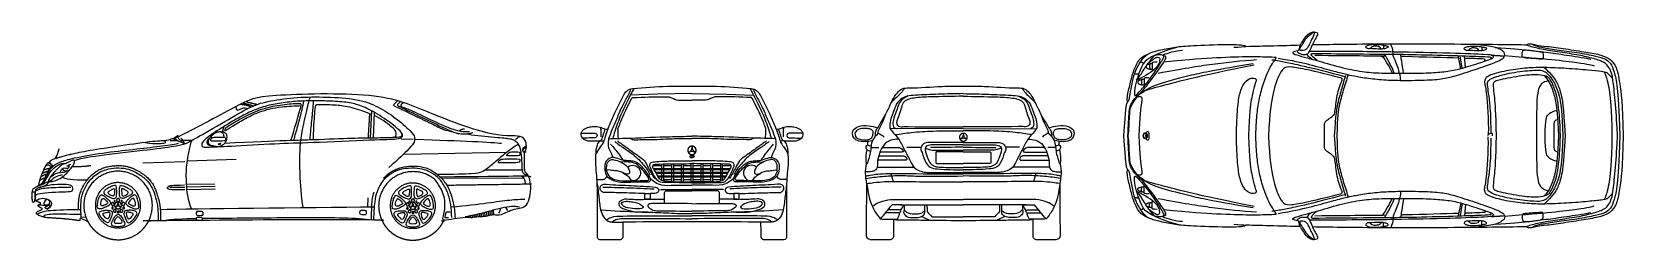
# Model space of a CAD drawing. Header units: millimetres. Extents: x 500 to 16522, y -4 to 2093.
import ezdxf

# ---------------------------------------------------------------- set-up
doc = ezdxf.new("R2010")
doc.units = ezdxf.units.MM
doc.header["$MEASUREMENT"] = 0
doc.layers.add('inner', color=180, linetype='Continuous')
doc.layers.add('outer', color=200, linetype='Continuous')

msp = doc.modelspace()

# ---------------------------------------------------------------- linework, layer by layer
at = {"layer": 'inner'}
for points in [[(13388, 1818), (13355, 1843), (13344, 1858), (13340, 1869)], [(14132, 1847), (14119, 1868)], [(14888, 1722), (14861, 1853)], [(14901, 1726), (14881, 1852)], [(14934, 1735), (14926, 1851)], [(6800, 1467), (6526, 1455)], [(7147, 1473), (6800, 1467)], [(7147, 1473), (7494, 1467)], [(7494, 1467), (7767, 1455)], [(3909, 1023), (3922, 1298)], [(3940, 1023), (3952, 1281)], [(9026, 1098), (9067, 1187)], [(9067, 1187), (9099, 1267)], [(10690, 1187), (10659, 1267)], [(10732, 1098), (10690, 1187)], [(4219, 1015), (4339, 1013)], [(8991, 1044), (9017, 1066)], [(9017, 1066), (9026, 1098)], [(9879, 1118), (9143, 1119)], [(9879, 980), (9533, 979)], [(9879, 1118), (10615, 1119)], [(9879, 980), (10225, 979)], [(10741, 1066), (10732, 1098)], [(10767, 1044), (10741, 1066)], [(2066, 793), (2559, 811)], [(4245, 862), (5279, 880)], [(8949, 928), (9028, 928)], [(9311, 933), (9454, 933)], [(10446, 933), (10303, 933)], [(10809, 928), (10730, 928)], [(1369, 690), (1357, 690), (1345, 689), (1333, 688), (1321, 686), (1309, 685), (1298, 682), (1286, 680), (1275, 677), (1263, 673), (1252, 669), (1241, 665), (1230, 660), (1219, 655), (1208, 650), (1198, 644), (1187, 638), (1177, 632), (1167, 625), (1158, 618), (1149, 610), (1140, 602), (1131, 594), (1122, 586), (1114, 577), (1106, 568), (1099, 559), (1091, 550), (1084, 540), (1078, 530), (1072, 520), (1066, 509), (1060, 499), (1055, 488), (1050, 477), (1046, 466), (1042, 455), (1038, 443), (1035, 432), (1032, 420), (1030, 408), (1028, 397), (1026, 385), (1025, 373), (1024, 361), (1024, 349), (1024, 337), (1025, 325), (1025, 313), (1027, 301), (1028, 289), (1031, 278), (1033, 266), (1036, 254), (1039, 243), (1043, 232), (1047, 220), (1052, 209), (1057, 198), (1062, 188)], [(1678, 192), (1683, 202), (1688, 213), (1692, 224), (1696, 235), (1700, 247), (1703, 258), (1705, 270), (1708, 281), (1710, 293), (1711, 305), (1713, 317), (1713, 329), (1714, 340), (1714, 352), (1713, 364), (1712, 376), (1711, 388), (1709, 400), (1707, 411), (1705, 423), (1702, 434), (1699, 446), (1695, 457), (1691, 468), (1687, 479), (1682, 490), (1677, 501), (1671, 511), (1665, 522), (1659, 532), (1652, 542), (1645, 551), (1638, 561), (1630, 570), (1623, 579), (1614, 587), (1606, 595), (1597, 603), (1588, 611), (1579, 619), (1569, 626), (1559, 632), (1549, 639), (1539, 645), (1529, 650), (1518, 656), (1507, 661), (1496, 665), (1485, 670), (1474, 673), (1463, 677), (1451, 680), (1440, 682), (1428, 685), (1416, 687), (1404, 688), (1393, 689), (1381, 690), (1369, 690)], [(1617, 775), (2041, 789)], [(4337, 686), (4325, 685), (4314, 685), (4302, 684), (4290, 682), (4278, 681), (4267, 678), (4255, 676), (4244, 673), (4232, 669), (4221, 665), (4210, 661), (4199, 657), (4188, 652), (4178, 646), (4167, 641), (4157, 635), (4147, 628), (4137, 622), (4128, 615), (4118, 607), (4109, 599), (4101, 592), (4092, 583), (4084, 575), (4076, 566), (4068, 557), (4061, 547), (4054, 538), (4048, 528), (4041, 518), (4035, 507), (4030, 497), (4025, 486), (4020, 475), (4015, 464), (4011, 453), (4008, 442), (4004, 431), (4001, 419), (3999, 408), (3997, 396), (3995, 384), (3994, 372), (3993, 361), (3993, 349), (3992, 337), (3993, 325), (3994, 313), (3995, 301), (3996, 290), (3998, 278), (4001, 266), (4003, 255), (4006, 243), (4010, 232), (4014, 221), (4018, 210), (4023, 199)], [(4562, 602), (4553, 610), (4544, 617), (4535, 624), (4525, 630), (4515, 636), (4505, 642), (4495, 648), (4484, 653), (4474, 658), (4463, 662), (4452, 666), (4441, 670), (4430, 673), (4418, 676), (4407, 679), (4395, 681), (4384, 682), (4372, 684), (4361, 685), (4349, 685), (4337, 686)], [(6841, 745), (6753, 745)], [(6841, 763), (6841, 717)], [(6841, 707), (6841, 680)], [(6841, 670), (6841, 643)], [(6861, 763), (6861, 717)], [(6940, 745), (6861, 745)], [(6861, 707), (6861, 680)], [(6861, 670), (6861, 643)], [(6940, 764), (6940, 717)], [(6940, 707), (6940, 680)], [(6940, 670), (6940, 643)], [(6960, 765), (6960, 717)], [(7038, 745), (6960, 745)], [(6960, 707), (6960, 680)], [(6960, 670), (6960, 643)], [(7038, 765), (7038, 717)], [(7038, 707), (7038, 680)], [(7038, 670), (7038, 643)], [(7058, 765), (7058, 717)], [(7137, 745), (7058, 745)], [(7058, 707), (7058, 680)], [(7058, 670), (7058, 643)], [(7137, 766), (7137, 717)], [(7137, 707), (7137, 680)], [(7137, 670), (7137, 643)], [(7157, 766), (7157, 717)], [(7235, 745), (7157, 745)], [(7157, 707), (7157, 680)], [(7157, 670), (7157, 643)], [(7235, 765), (7235, 717)], [(7235, 707), (7235, 680)], [(7235, 670), (7235, 643)], [(7255, 765), (7255, 717)], [(7334, 745), (7255, 745)], [(7255, 707), (7255, 680)], [(7255, 670), (7255, 643)], [(7334, 765), (7334, 717)], [(7334, 707), (7334, 680)], [(7334, 670), (7334, 643)], [(7354, 764), (7354, 717)], [(7433, 745), (7354, 745)], [(7354, 707), (7354, 680)], [(7354, 670), (7354, 643)], [(7433, 763), (7433, 717)], [(7433, 707), (7433, 680)], [(7433, 670), (7433, 643)], [(7452, 763), (7452, 717)], [(7540, 745), (7452, 745)], [(7452, 707), (7452, 680)], [(7452, 670), (7452, 643)], [(9011, 730), (9383, 730)], [(9150, 667), (9162, 620)], [(9550, 676), (9879, 676)], [(10208, 676), (9879, 676)], [(10747, 730), (10375, 730)], [(10608, 667), (10595, 620)], [(504, 482), (531, 482), (531, 402)], [(2040, 526), (1890, 525)], [(2342, 561), (2058, 555)], [(2345, 537), (2060, 530)], [(2346, 509), (2062, 504)], [(4625, 619), (5452, 624)], [(6827, 607), (6841, 607)], [(6829, 507), (7147, 506)], [(6841, 632), (6841, 598)], [(6861, 632), (6861, 591)], [(6861, 607), (6940, 607)], [(6940, 632), (6940, 584)], [(6960, 632), (6960, 584)], [(6960, 607), (7038, 607)], [(7038, 632), (7038, 584)], [(7058, 632), (7058, 584)], [(7058, 607), (7137, 607)], [(7137, 632), (7137, 584)], [(7465, 507), (7147, 506)], [(7157, 632), (7157, 584)], [(7157, 607), (7235, 607)], [(7235, 632), (7235, 584)], [(7255, 632), (7255, 584)], [(7255, 607), (7334, 607)], [(7334, 632), (7334, 584)], [(7354, 632), (7354, 584)], [(7354, 607), (7433, 607)], [(7433, 632), (7433, 591)], [(7452, 632), (7452, 598)], [(7452, 607), (7467, 607)], [(9162, 620), (9171, 587)], [(10595, 620), (10587, 587)], [(1369, 415), (1368, 415), (1368, 415), (1367, 415), (1367, 415), (1366, 415), (1366, 414), (1365, 414), (1365, 414), (1364, 414), (1364, 414), (1363, 414), (1363, 413), (1362, 413), (1362, 413), (1361, 413), (1361, 412), (1360, 412), (1360, 412), (1359, 412), (1359, 411), (1358, 411), (1358, 410), (1358, 410), (1357, 410), (1357, 409), (1356, 409), (1356, 408), (1356, 408), (1356, 408), (1355, 407), (1355, 407), (1355, 406), (1354, 406), (1354, 405), (1354, 405), (1354, 404), (1354, 404), (1354, 403), (1353, 403), (1353, 402), (1353, 401), (1353, 401), (1353, 400), (1353, 400), (1353, 399), (1353, 399), (1353, 398), (1353, 398), (1353, 397), (1353, 397), (1353, 396), (1353, 395), (1354, 395), (1354, 394), (1354, 394), (1354, 393), (1354, 393), (1354, 392), (1355, 392), (1355, 391), (1355, 391), (1356, 390), (1356, 390), (1356, 390), (1356, 389), (1357, 389), (1357, 388), (1358, 388), (1358, 387), (1358, 387), (1359, 387), (1359, 386), (1360, 386), (1360, 386), (1361, 385), (1361, 385), (1362, 385), (1362, 385), (1363, 384), (1363, 384), (1364, 384), (1364, 384), (1365, 384), (1365, 384), (1366, 383), (1366, 383), (1367, 383), (1367, 383), (1368, 383), (1368, 383), (1369, 383)], [(1369, 383), (1369, 383), (1370, 383), (1371, 383), (1371, 383), (1372, 383), (1372, 383), (1373, 384), (1373, 384), (1374, 384), (1374, 384), (1375, 384), (1375, 384), (1376, 385), (1376, 385), (1377, 385), (1377, 385), (1378, 386), (1378, 386), (1379, 386), (1379, 387), (1379, 387), (1380, 387), (1380, 388), (1381, 388), (1381, 389), (1381, 389), (1382, 390), (1382, 390), (1382, 390), (1383, 391), (1383, 391), (1383, 392), (1383, 392), (1383, 393), (1384, 393), (1384, 394), (1384, 394), (1384, 395), (1384, 395), (1384, 396), (1385, 397), (1385, 397), (1385, 398), (1385, 398), (1385, 399), (1385, 399), (1385, 400), (1385, 400), (1385, 401), (1385, 401), (1384, 402), (1384, 403), (1384, 403), (1384, 404), (1384, 404), (1384, 405), (1383, 405), (1383, 406), (1383, 406), (1383, 407), (1383, 407), (1382, 408), (1382, 408), (1382, 408), (1381, 409), (1381, 409), (1381, 410), (1380, 410), (1380, 410), (1379, 411), (1379, 411), (1379, 412), (1378, 412), (1378, 412), (1377, 412), (1377, 413), (1376, 413), (1376, 413), (1375, 413), (1375, 414), (1374, 414), (1374, 414), (1373, 414), (1373, 414), (1372, 414), (1372, 415), (1371, 415), (1371, 415), (1370, 415), (1369, 415), (1369, 415)], [(3883, 331), (3887, 423)], [(4337, 411), (4337, 411), (4336, 411), (4336, 411), (4335, 411), (4335, 410), (4334, 410), (4334, 410), (4333, 410), (4332, 410), (4332, 410), (4331, 410), (4331, 409), (4330, 409), (4330, 409), (4329, 409), (4329, 408), (4329, 408), (4328, 408), (4328, 407), (4327, 407), (4327, 407), (4326, 406), (4326, 406), (4326, 406), (4325, 405), (4325, 405), (4325, 404), (4324, 404), (4324, 403), (4324, 403), (4323, 402), (4323, 402), (4323, 401), (4323, 401), (4323, 400), (4322, 400), (4322, 399), (4322, 399), (4322, 398), (4322, 398), (4322, 397), (4322, 397), (4322, 396), (4321, 396), (4321, 395), (4321, 395), (4321, 394), (4322, 393), (4322, 393), (4322, 392), (4322, 392), (4322, 391), (4322, 391), (4322, 390), (4322, 390), (4323, 389), (4323, 389), (4323, 388), (4323, 388), (4323, 387), (4324, 387), (4324, 386), (4324, 386), (4325, 385), (4325, 385), (4325, 385), (4326, 384), (4326, 384), (4326, 383), (4327, 383), (4327, 383), (4328, 382), (4328, 382), (4329, 382), (4329, 381), (4329, 381), (4330, 381), (4330, 381), (4331, 380), (4331, 380), (4332, 380), (4332, 380), (4333, 380), (4334, 379), (4334, 379), (4335, 379), (4335, 379), (4336, 379), (4336, 379), (4337, 379), (4337, 379)], [(4337, 379), (4338, 379), (4338, 379), (4339, 379), (4339, 379), (4340, 379), (4341, 379), (4341, 379), (4342, 380), (4342, 380), (4343, 380), (4343, 380), (4344, 380), (4344, 381), (4345, 381), (4345, 381), (4346, 381), (4346, 382), (4347, 382), (4347, 382), (4347, 383), (4348, 383), (4348, 383), (4349, 384), (4349, 384), (4349, 385), (4350, 385), (4350, 385), (4350, 386), (4351, 386), (4351, 387), (4351, 387), (4351, 388), (4352, 388), (4352, 389), (4352, 389), (4352, 390), (4352, 390), (4353, 391), (4353, 391), (4353, 392), (4353, 392), (4353, 393), (4353, 393), (4353, 394), (4353, 395), (4353, 395), (4353, 396), (4353, 396), (4353, 397), (4353, 397), (4353, 398), (4353, 398), (4353, 399), (4352, 399), (4352, 400), (4352, 400), (4352, 401), (4352, 401), (4351, 402), (4351, 402), (4351, 403), (4351, 403), (4350, 404), (4350, 404), (4350, 405), (4349, 405), (4349, 406), (4349, 406), (4348, 406), (4348, 407), (4347, 407), (4347, 407), (4347, 408), (4346, 408), (4346, 408), (4345, 409), (4345, 409), (4344, 409), (4344, 409), (4343, 410), (4343, 410), (4342, 410), (4342, 410), (4341, 410), (4341, 410), (4340, 410), (4339, 411), (4339, 411), (4338, 411), (4338, 411), (4337, 411)], [(5292, 294), (5273, 327)], [(14888, 370), (14861, 240)], [(14901, 367), (14881, 240)], [(14934, 357), (14926, 242)], [(993, 227), (1044, 230)], [(4882, 235), (4883, 223)], [(4899, 238), (4901, 225)], [(4917, 242), (4919, 227)], [(4935, 245), (4937, 229)], [(4953, 249), (4954, 230)], [(4970, 252), (4972, 232)], [(4988, 257), (4990, 234)], [(5006, 261), (5008, 236)], [(5023, 265), (5026, 237)], [(5041, 270), (5044, 239)], [(5059, 274), (5062, 241)], [(5076, 279), (5080, 242)], [(5094, 284), (5098, 244)], [(5112, 288), (5116, 246)], [(5129, 293), (5134, 248)], [(5151, 255), (5147, 298)], [(5201, 267), (5208, 276), (5223, 318)], [(13388, 274), (13355, 250), (13344, 235), (13340, 223)], [(14132, 246), (14119, 224)]]:
    msp.add_lwpolyline(points, dxfattribs=at)
for points in [[(9919, 1032), (9919, 1033), (9919, 1035), (9918, 1036), (9918, 1037), (9918, 1039), (9918, 1040), (9917, 1041), (9917, 1043), (9917, 1044), (9916, 1045), (9916, 1046), (9915, 1048), (9915, 1049), (9914, 1050), (9913, 1051), (9913, 1052), (9912, 1054), (9911, 1055), (9910, 1056), (9910, 1057), (9909, 1058), (9908, 1059), (9907, 1060), (9906, 1061), (9905, 1062), (9904, 1063), (9903, 1063), (9902, 1064), (9900, 1065), (9899, 1066), (9898, 1066), (9897, 1067), (9896, 1067), (9894, 1068), (9893, 1068), (9892, 1069), (9891, 1069), (9889, 1070), (9888, 1070), (9887, 1070), (9885, 1071), (9884, 1071), (9883, 1071), (9881, 1071), (9880, 1071), (9878, 1071), (9877, 1071), (9876, 1071), (9874, 1071), (9873, 1070), (9872, 1070), (9870, 1070), (9869, 1070), (9868, 1069), (9867, 1069), (9865, 1068), (9864, 1068), (9863, 1067), (9862, 1067), (9860, 1066), (9859, 1065), (9858, 1065), (9857, 1064), (9856, 1063), (9855, 1062), (9854, 1061), (9853, 1060), (9852, 1059), (9851, 1058), (9850, 1057), (9849, 1056), (9848, 1055), (9847, 1054), (9847, 1053), (9846, 1052), (9845, 1051), (9845, 1049), (9844, 1048), (9843, 1047), (9843, 1046), (9842, 1044), (9842, 1043), (9842, 1042), (9841, 1041), (9841, 1039), (9841, 1038), (9841, 1037), (9841, 1035), (9840, 1034), (9840, 1032), (9840, 1031), (9840, 1030), (9841, 1028), (9841, 1027), (9841, 1026), (9841, 1024), (9841, 1023), (9842, 1022), (9842, 1020), (9842, 1019), (9843, 1018), (9843, 1017), (9844, 1015), (9845, 1014), (9845, 1013), (9846, 1012), (9847, 1011), (9847, 1009), (9848, 1008), (9849, 1007), (9850, 1006), (9851, 1005), (9852, 1004), (9853, 1003), (9854, 1002), (9855, 1002), (9856, 1001), (9857, 1000), (9858, 999), (9859, 998), (9860, 998), (9862, 997), (9863, 996), (9864, 996), (9865, 995), (9867, 995), (9868, 994), (9869, 994), (9870, 994), (9872, 993), (9873, 993), (9874, 993), (9876, 993), (9877, 993), (9878, 993), (9880, 993), (9881, 993), (9883, 993), (9884, 993), (9885, 993), (9887, 993), (9888, 994), (9889, 994), (9891, 994), (9892, 995), (9893, 995), (9894, 996), (9896, 996), (9897, 997), (9898, 997), (9899, 998), (9900, 999), (9902, 999), (9903, 1000), (9904, 1001), (9905, 1002), (9906, 1003), (9907, 1004), (9908, 1005), (9909, 1006), (9910, 1007), (9910, 1008), (9911, 1009), (9912, 1010), (9913, 1011), (9913, 1012), (9914, 1014), (9915, 1015), (9915, 1016), (9916, 1017), (9916, 1018), (9917, 1020), (9917, 1021), (9917, 1022), (9918, 1024), (9918, 1025), (9918, 1026), (9918, 1028), (9919, 1029), (9919, 1030)], [(7189, 900), (7189, 901), (7189, 903), (7188, 904), (7188, 906), (7188, 907), (7188, 909), (7187, 910), (7187, 911), (7187, 913), (7186, 914), (7186, 916), (7185, 917), (7184, 918), (7184, 920), (7183, 921), (7182, 922), (7182, 923), (7181, 925), (7180, 926), (7179, 927), (7178, 928), (7177, 929), (7176, 930), (7175, 931), (7174, 932), (7173, 933), (7171, 934), (7170, 935), (7169, 936), (7168, 936), (7166, 937), (7165, 938), (7164, 938), (7163, 939), (7161, 940), (7160, 940), (7158, 940), (7157, 941), (7156, 941), (7154, 941), (7153, 942), (7151, 942), (7150, 942), (7148, 942), (7147, 942), (7145, 942), (7144, 942), (7142, 942), (7141, 942), (7139, 942), (7138, 941), (7137, 941), (7135, 941), (7134, 940), (7132, 940), (7131, 939), (7130, 939), (7128, 938), (7127, 937), (7126, 937), (7124, 936), (7123, 935), (7122, 934), (7121, 934), (7120, 933), (7119, 932), (7117, 931), (7116, 930), (7115, 929), (7114, 928), (7113, 926), (7113, 925), (7112, 924), (7111, 923), (7110, 922), (7109, 920), (7109, 919), (7108, 918), (7107, 916), (7107, 915), (7106, 914), (7106, 912), (7106, 911), (7105, 909), (7105, 908), (7105, 906), (7104, 905), (7104, 904), (7104, 902), (7104, 901), (7104, 899), (7104, 898), (7104, 896), (7104, 895), (7105, 893), (7105, 892), (7105, 890), (7106, 889), (7106, 888), (7106, 886), (7107, 885), (7107, 883), (7108, 882), (7109, 881), (7109, 879), (7110, 878), (7111, 877), (7112, 876), (7113, 875), (7113, 873), (7114, 872), (7115, 871), (7116, 870), (7117, 869), (7119, 868), (7120, 867), (7121, 866), (7122, 865), (7123, 865), (7124, 864), (7126, 863), (7127, 862), (7128, 862), (7130, 861), (7131, 861), (7132, 860), (7134, 860), (7135, 859), (7137, 859), (7138, 858), (7139, 858), (7141, 858), (7142, 858), (7144, 858), (7145, 858), (7147, 858), (7148, 858), (7150, 858), (7151, 858), (7153, 858), (7154, 858), (7156, 859), (7157, 859), (7158, 859), (7160, 860), (7161, 860), (7163, 861), (7164, 861), (7165, 862), (7166, 863), (7168, 863), (7169, 864), (7170, 865), (7171, 866), (7173, 867), (7174, 868), (7175, 869), (7176, 870), (7177, 871), (7178, 872), (7179, 873), (7180, 874), (7181, 875), (7182, 876), (7182, 878), (7183, 879), (7184, 880), (7184, 881), (7185, 883), (7186, 884), (7186, 886), (7187, 887), (7187, 888), (7187, 890), (7188, 891), (7188, 893), (7188, 894), (7188, 895), (7189, 897), (7189, 898)], [(7190, 900), (7189, 901), (7189, 903), (7189, 904), (7189, 906), (7189, 907), (7189, 909), (7188, 910), (7188, 911), (7187, 913), (7187, 914), (7186, 916), (7186, 917), (7185, 918), (7185, 920), (7184, 921), (7183, 922), (7182, 923), (7182, 925), (7181, 926), (7180, 927), (7179, 928), (7178, 929), (7177, 930), (7176, 931), (7175, 932), (7173, 933), (7172, 934), (7171, 935), (7170, 936), (7169, 936), (7167, 937), (7166, 938), (7165, 938), (7163, 939), (7162, 940), (7161, 940), (7159, 940), (7158, 941), (7156, 941), (7155, 941), (7153, 942), (7152, 942), (7151, 942), (7149, 942), (7148, 942), (7146, 942), (7145, 942), (7143, 942), (7142, 942), (7140, 942), (7139, 941), (7137, 941), (7136, 941), (7135, 940), (7133, 940), (7132, 939), (7130, 939), (7129, 938), (7128, 937), (7127, 937), (7125, 936), (7124, 935), (7123, 934), (7122, 934), (7120, 933), (7119, 932), (7118, 931), (7117, 930), (7116, 929), (7115, 928), (7114, 926), (7113, 925), (7113, 924), (7112, 923), (7111, 922), (7110, 920), (7110, 919), (7109, 918), (7108, 916), (7108, 915), (7107, 914), (7107, 912), (7106, 911), (7106, 909), (7106, 908), (7105, 906), (7105, 905), (7105, 904), (7105, 902), (7105, 901), (7105, 899), (7105, 898), (7105, 896), (7105, 895), (7105, 893), (7106, 892), (7106, 890), (7106, 889), (7107, 888), (7107, 886), (7108, 885), (7108, 883), (7109, 882), (7110, 881), (7110, 879), (7111, 878), (7112, 877), (7113, 876), (7113, 875), (7114, 873), (7115, 872), (7116, 871), (7117, 870), (7118, 869), (7119, 868), (7120, 867), (7122, 866), (7123, 865), (7124, 865), (7125, 864), (7127, 863), (7128, 862), (7129, 862), (7130, 861), (7132, 861), (7133, 860), (7135, 860), (7136, 859), (7137, 859), (7139, 858), (7140, 858), (7142, 858), (7143, 858), (7145, 858), (7146, 858), (7148, 858), (7149, 858), (7151, 858), (7152, 858), (7153, 858), (7155, 858), (7156, 859), (7158, 859), (7159, 859), (7161, 860), (7162, 860), (7163, 861), (7165, 861), (7166, 862), (7167, 863), (7169, 863), (7170, 864), (7171, 865), (7172, 866), (7173, 867), (7175, 868), (7176, 869), (7177, 870), (7178, 871), (7179, 872), (7180, 873), (7181, 874), (7182, 875), (7182, 876), (7183, 878), (7184, 879), (7185, 880), (7185, 881), (7186, 883), (7186, 884), (7187, 886), (7187, 887), (7188, 888), (7188, 890), (7189, 891), (7189, 893), (7189, 894), (7189, 895), (7189, 897), (7189, 898)], [(1596, 347), (1596, 355), (1595, 363), (1595, 371), (1594, 379), (1592, 386), (1591, 394), (1589, 402), (1587, 410), (1585, 417), (1582, 425), (1579, 432), (1576, 439), (1573, 447), (1569, 454), (1566, 461), (1562, 467), (1557, 474), (1553, 480), (1548, 487), (1543, 493), (1538, 499), (1533, 505), (1527, 510), (1521, 516), (1515, 521), (1509, 526), (1503, 531), (1496, 535), (1490, 540), (1483, 544), (1476, 548), (1469, 551), (1462, 555), (1455, 558), (1447, 561), (1440, 563), (1432, 566), (1425, 568), (1417, 570), (1409, 571), (1401, 573), (1393, 574), (1386, 574), (1378, 575), (1370, 575), (1362, 575), (1354, 575), (1346, 574), (1338, 573), (1330, 572), (1323, 571), (1315, 569), (1307, 567), (1300, 565), (1292, 562), (1285, 559), (1277, 556), (1270, 553), (1263, 550), (1256, 546), (1249, 542), (1242, 538), (1236, 533), (1230, 528), (1223, 524), (1217, 518), (1211, 513), (1206, 508), (1200, 502), (1195, 496), (1190, 490), (1185, 484), (1180, 477), (1176, 471), (1172, 464), (1168, 457), (1164, 450), (1161, 443), (1158, 436), (1155, 428), (1152, 421), (1149, 413), (1147, 406), (1145, 398), (1144, 390), (1142, 383), (1141, 375), (1140, 367), (1140, 359), (1140, 351), (1140, 343), (1140, 335), (1140, 327), (1141, 319), (1142, 312), (1144, 304), (1145, 296), (1147, 288), (1149, 281), (1152, 273), (1155, 266), (1158, 258), (1161, 251), (1164, 244), (1168, 237), (1172, 230), (1176, 223), (1180, 217), (1185, 210), (1190, 204), (1195, 198), (1200, 192), (1206, 186), (1211, 181), (1217, 176), (1223, 170), (1230, 166), (1236, 161), (1242, 156), (1249, 152), (1256, 148), (1263, 144), (1270, 141), (1277, 138), (1285, 135), (1292, 132), (1300, 129), (1307, 127), (1315, 125), (1323, 123), (1330, 122), (1338, 121), (1346, 120), (1354, 119), (1362, 119), (1370, 119), (1378, 119), (1386, 120), (1393, 120), (1401, 121), (1409, 123), (1417, 124), (1425, 126), (1432, 128), (1440, 131), (1447, 133), (1455, 136), (1462, 139), (1469, 143), (1476, 146), (1483, 150), (1490, 154), (1496, 159), (1503, 163), (1509, 168), (1515, 173), (1521, 178), (1527, 184), (1533, 189), (1538, 195), (1543, 201), (1548, 207), (1553, 214), (1557, 220), (1562, 227), (1566, 234), (1569, 240), (1573, 248), (1576, 255), (1579, 262), (1582, 269), (1585, 277), (1587, 284), (1589, 292), (1591, 300), (1592, 308), (1594, 315), (1595, 323), (1595, 331), (1596, 339)], [(4564, 343), (4564, 351), (4564, 359), (4563, 367), (4562, 374), (4561, 382), (4559, 390), (4558, 398), (4556, 405), (4553, 413), (4551, 420), (4548, 428), (4545, 435), (4541, 442), (4538, 449), (4534, 456), (4530, 463), (4526, 470), (4521, 476), (4516, 483), (4511, 489), (4506, 495), (4501, 501), (4495, 506), (4490, 512), (4484, 517), (4478, 522), (4471, 527), (4465, 531), (4458, 536), (4451, 540), (4444, 544), (4437, 547), (4430, 551), (4423, 554), (4416, 557), (4408, 559), (4401, 562), (4393, 564), (4385, 566), (4378, 567), (4370, 568), (4362, 570), (4354, 570), (4346, 571), (4338, 571), (4330, 571), (4322, 571), (4314, 570), (4307, 569), (4299, 568), (4291, 566), (4283, 565), (4276, 563), (4268, 561), (4260, 558), (4253, 555), (4246, 552), (4238, 549), (4231, 545), (4224, 542), (4218, 538), (4211, 533), (4204, 529), (4198, 524), (4192, 519), (4186, 514), (4180, 509), (4174, 503), (4169, 498), (4163, 492), (4158, 486), (4153, 479), (4149, 473), (4144, 466), (4140, 460), (4136, 453), (4133, 446), (4129, 439), (4126, 432), (4123, 424), (4120, 417), (4118, 409), (4116, 402), (4114, 394), (4112, 386), (4111, 378), (4110, 370), (4109, 363), (4108, 355), (4108, 347), (4108, 339), (4108, 331), (4109, 323), (4110, 315), (4111, 307), (4112, 300), (4114, 292), (4116, 284), (4118, 277), (4120, 269), (4123, 262), (4126, 254), (4129, 247), (4133, 240), (4136, 233), (4140, 226), (4144, 219), (4149, 213), (4153, 206), (4158, 200), (4163, 194), (4169, 188), (4174, 182), (4180, 177), (4186, 171), (4192, 166), (4198, 161), (4204, 157), (4211, 152), (4218, 148), (4224, 144), (4231, 140), (4238, 137), (4246, 133), (4253, 130), (4260, 128), (4268, 125), (4276, 123), (4283, 121), (4291, 119), (4299, 118), (4307, 117), (4314, 116), (4322, 115), (4330, 115), (4338, 115), (4346, 115), (4354, 115), (4362, 116), (4370, 117), (4378, 118), (4385, 120), (4393, 122), (4401, 124), (4408, 126), (4416, 129), (4423, 132), (4430, 135), (4437, 138), (4444, 142), (4451, 146), (4458, 150), (4465, 154), (4471, 159), (4478, 164), (4484, 169), (4490, 174), (4495, 179), (4501, 185), (4506, 191), (4511, 197), (4516, 203), (4521, 209), (4526, 216), (4530, 223), (4534, 229), (4538, 236), (4541, 243), (4545, 251), (4548, 258), (4551, 265), (4553, 273), (4556, 280), (4558, 288), (4559, 296), (4561, 303), (4562, 311), (4563, 319), (4564, 327), (4564, 335)], [(1331, 359), (1331, 360), (1331, 360), (1331, 361), (1331, 361), (1331, 362), (1331, 362), (1331, 363), (1331, 363), (1330, 364), (1330, 364), (1330, 365), (1330, 365), (1330, 366), (1329, 366), (1329, 367), (1329, 367), (1329, 368), (1328, 368), (1328, 368), (1328, 369), (1327, 369), (1327, 370), (1327, 370), (1326, 370), (1326, 371), (1326, 371), (1325, 371), (1325, 372), (1324, 372), (1324, 372), (1323, 372), (1323, 373), (1322, 373), (1322, 373), (1321, 373), (1321, 373), (1321, 374), (1320, 374), (1320, 374), (1319, 374), (1318, 374), (1318, 374), (1317, 374), (1317, 374), (1316, 374), (1316, 374), (1315, 374), (1315, 374), (1314, 374), (1314, 374), (1313, 374), (1313, 374), (1312, 374), (1312, 374), (1311, 373), (1311, 373), (1310, 373), (1310, 373), (1309, 373), (1309, 372), (1309, 372), (1308, 372), (1308, 371), (1307, 371), (1307, 371), (1306, 370), (1306, 370), (1306, 370), (1305, 369), (1305, 369), (1305, 369), (1304, 368), (1304, 368), (1304, 367), (1304, 367), (1303, 366), (1303, 366), (1303, 366), (1303, 365), (1302, 365), (1302, 364), (1302, 364), (1302, 363), (1302, 363), (1302, 362), (1302, 362), (1302, 361), (1301, 361), (1301, 360), (1301, 360), (1301, 359), (1301, 359), (1301, 358), (1302, 357), (1302, 357), (1302, 356), (1302, 356), (1302, 355), (1302, 355), (1302, 354), (1302, 354), (1303, 354), (1303, 353), (1303, 353), (1303, 352), (1304, 352), (1304, 351), (1304, 351), (1304, 350), (1305, 350), (1305, 350), (1305, 349), (1306, 349), (1306, 348), (1306, 348), (1307, 348), (1307, 347), (1308, 347), (1308, 347), (1309, 347), (1309, 346), (1309, 346), (1310, 346), (1310, 346), (1311, 345), (1311, 345), (1312, 345), (1312, 345), (1313, 345), (1313, 345), (1314, 345), (1314, 345), (1315, 344), (1315, 344), (1316, 344), (1316, 344), (1317, 344), (1317, 344), (1318, 344), (1318, 345), (1319, 345), (1320, 345), (1320, 345), (1321, 345), (1321, 345), (1321, 345), (1322, 346), (1322, 346), (1323, 346), (1323, 346), (1324, 346), (1324, 347), (1325, 347), (1325, 347), (1326, 348), (1326, 348), (1326, 348), (1327, 349), (1327, 349), (1327, 349), (1328, 350), (1328, 350), (1328, 351), (1329, 351), (1329, 351), (1329, 352), (1329, 352), (1330, 353), (1330, 353), (1330, 354), (1330, 354), (1330, 355), (1331, 355), (1331, 356), (1331, 356), (1331, 357), (1331, 357), (1331, 358), (1331, 358), (1331, 359)], [(1320, 320), (1320, 320), (1320, 320), (1320, 320), (1320, 321), (1320, 321), (1320, 321), (1320, 321), (1320, 322), (1320, 322), (1320, 322), (1320, 322), (1320, 323), (1320, 323), (1319, 323), (1319, 323), (1319, 324), (1319, 324), (1319, 324), (1319, 324), (1319, 325), (1318, 325), (1318, 325), (1318, 325), (1318, 325), (1318, 325), (1317, 326), (1317, 326), (1317, 326), (1317, 326), (1317, 326), (1316, 326), (1316, 326), (1316, 327), (1316, 327), (1315, 327), (1315, 327), (1315, 327), (1315, 327), (1314, 327), (1314, 327), (1314, 327), (1314, 327), (1313, 327), (1313, 327), (1313, 327), (1312, 327), (1312, 327), (1312, 327), (1312, 327), (1311, 327), (1311, 327), (1311, 327), (1311, 327), (1310, 327), (1310, 327), (1310, 327), (1310, 327), (1309, 327), (1309, 326), (1309, 326), (1309, 326), (1308, 326), (1308, 326), (1308, 326), (1308, 326), (1308, 325), (1307, 325), (1307, 325), (1307, 325), (1307, 325), (1307, 324), (1307, 324), (1306, 324), (1306, 324), (1306, 324), (1306, 323), (1306, 323), (1306, 323), (1306, 323), (1306, 322), (1305, 322), (1305, 322), (1305, 322), (1305, 321), (1305, 321), (1305, 321), (1305, 321), (1305, 320), (1305, 320), (1305, 320), (1305, 319), (1305, 319), (1305, 319), (1305, 319), (1305, 318), (1305, 318), (1305, 318), (1305, 318), (1305, 317), (1305, 317), (1306, 317), (1306, 317), (1306, 316), (1306, 316), (1306, 316), (1306, 316), (1306, 315), (1306, 315), (1307, 315), (1307, 315), (1307, 315), (1307, 314), (1307, 314), (1307, 314), (1308, 314), (1308, 314), (1308, 313), (1308, 313), (1308, 313), (1309, 313), (1309, 313), (1309, 313), (1309, 313), (1310, 313), (1310, 312), (1310, 312), (1310, 312), (1311, 312), (1311, 312), (1311, 312), (1311, 312), (1312, 312), (1312, 312), (1312, 312), (1312, 312), (1313, 312), (1313, 312), (1313, 312), (1314, 312), (1314, 312), (1314, 312), (1314, 312), (1315, 312), (1315, 312), (1315, 312), (1315, 312), (1316, 312), (1316, 313), (1316, 313), (1316, 313), (1317, 313), (1317, 313), (1317, 313), (1317, 313), (1317, 314), (1318, 314), (1318, 314), (1318, 314), (1318, 314), (1318, 314), (1319, 315), (1319, 315), (1319, 315), (1319, 315), (1319, 316), (1319, 316), (1319, 316), (1320, 316), (1320, 316), (1320, 317), (1320, 317), (1320, 317), (1320, 317), (1320, 318), (1320, 318), (1320, 318), (1320, 319), (1320, 319), (1320, 319), (1320, 319)], [(1339, 389), (1339, 389), (1339, 389), (1339, 389), (1339, 390), (1339, 390), (1339, 390), (1339, 390), (1339, 390), (1339, 390), (1339, 391), (1339, 391), (1339, 391), (1339, 391), (1339, 391), (1339, 391), (1339, 392), (1339, 392), (1338, 392), (1338, 392), (1338, 392), (1338, 392), (1338, 393), (1338, 393), (1338, 393), (1338, 393), (1337, 393), (1337, 393), (1337, 393), (1337, 393), (1337, 393), (1337, 394), (1336, 394), (1336, 394), (1336, 394), (1336, 394), (1336, 394), (1336, 394), (1335, 394), (1335, 394), (1335, 394), (1335, 394), (1335, 394), (1334, 394), (1334, 394), (1334, 394), (1334, 394), (1334, 394), (1334, 394), (1333, 394), (1333, 394), (1333, 394), (1333, 394), (1333, 394), (1332, 394), (1332, 394), (1332, 394), (1332, 394), (1332, 394), (1332, 394), (1331, 393), (1331, 393), (1331, 393), (1331, 393), (1331, 393), (1331, 393), (1330, 393), (1330, 393), (1330, 393), (1330, 392), (1330, 392), (1330, 392), (1330, 392), (1330, 392), (1329, 392), (1329, 392), (1329, 391), (1329, 391), (1329, 391), (1329, 391), (1329, 391), (1329, 391), (1329, 390), (1329, 390), (1329, 390), (1329, 390), (1329, 390), (1329, 389), (1329, 389), (1329, 389), (1329, 389), (1329, 389), (1329, 388), (1329, 388), (1329, 388), (1329, 388), (1329, 388), (1329, 388), (1329, 387), (1329, 387), (1329, 387), (1329, 387), (1329, 387), (1329, 386), (1329, 386), (1329, 386), (1329, 386), (1329, 386), (1330, 386), (1330, 386), (1330, 385), (1330, 385), (1330, 385), (1330, 385), (1330, 385), (1330, 385), (1331, 385), (1331, 384), (1331, 384), (1331, 384), (1331, 384), (1331, 384), (1332, 384), (1332, 384), (1332, 384), (1332, 384), (1332, 384), (1332, 384), (1333, 384), (1333, 383), (1333, 383), (1333, 383), (1333, 383), (1334, 383), (1334, 383), (1334, 383), (1334, 383), (1334, 383), (1334, 383), (1335, 383), (1335, 383), (1335, 383), (1335, 383), (1335, 384), (1336, 384), (1336, 384), (1336, 384), (1336, 384), (1336, 384), (1336, 384), (1337, 384), (1337, 384), (1337, 384), (1337, 384), (1337, 384), (1337, 385), (1338, 385), (1338, 385), (1338, 385), (1338, 385), (1338, 385), (1338, 385), (1338, 385), (1338, 386), (1339, 386), (1339, 386), (1339, 386), (1339, 386), (1339, 386), (1339, 387), (1339, 387), (1339, 387), (1339, 387), (1339, 387), (1339, 387), (1339, 388), (1339, 388), (1339, 388), (1339, 388), (1339, 388), (1339, 389)], [(1403, 346), (1403, 347), (1403, 348), (1402, 349), (1402, 350), (1402, 352), (1402, 353), (1402, 354), (1401, 355), (1401, 356), (1401, 357), (1400, 358), (1400, 360), (1399, 361), (1399, 362), (1398, 363), (1397, 364), (1397, 365), (1396, 366), (1395, 367), (1395, 368), (1394, 369), (1393, 369), (1392, 370), (1391, 371), (1390, 372), (1389, 373), (1389, 373), (1388, 374), (1387, 375), (1386, 375), (1384, 376), (1383, 377), (1382, 377), (1381, 378), (1380, 378), (1379, 378), (1378, 379), (1377, 379), (1376, 379), (1374, 380), (1373, 380), (1372, 380), (1371, 380), (1370, 380), (1368, 380), (1367, 380), (1366, 380), (1365, 380), (1364, 380), (1362, 380), (1361, 379), (1360, 379), (1359, 379), (1358, 379), (1357, 378), (1355, 378), (1354, 377), (1353, 377), (1352, 376), (1351, 376), (1350, 375), (1349, 374), (1348, 374), (1347, 373), (1346, 372), (1345, 372), (1344, 371), (1344, 370), (1343, 369), (1342, 368), (1341, 367), (1340, 366), (1340, 365), (1339, 364), (1338, 363), (1338, 362), (1337, 361), (1337, 360), (1336, 359), (1336, 358), (1335, 357), (1335, 356), (1335, 354), (1334, 353), (1334, 352), (1334, 351), (1334, 350), (1334, 349), (1334, 347), (1334, 346), (1334, 345), (1334, 344), (1334, 343), (1334, 341), (1334, 340), (1334, 339), (1334, 338), (1335, 337), (1335, 335), (1335, 334), (1336, 333), (1336, 332), (1337, 331), (1337, 330), (1338, 329), (1338, 328), (1339, 327), (1340, 326), (1340, 325), (1341, 324), (1342, 323), (1343, 322), (1344, 321), (1344, 320), (1345, 320), (1346, 319), (1347, 318), (1348, 317), (1349, 317), (1350, 316), (1351, 315), (1352, 315), (1353, 314), (1354, 314), (1355, 313), (1357, 313), (1358, 313), (1359, 312), (1360, 312), (1361, 312), (1362, 311), (1364, 311), (1365, 311), (1366, 311), (1367, 311), (1368, 311), (1370, 311), (1371, 311), (1372, 311), (1373, 311), (1374, 312), (1376, 312), (1377, 312), (1378, 312), (1379, 313), (1380, 313), (1381, 314), (1382, 314), (1383, 315), (1384, 315), (1386, 316), (1387, 316), (1388, 317), (1389, 318), (1389, 318), (1390, 319), (1391, 320), (1392, 321), (1393, 322), (1394, 323), (1395, 323), (1395, 324), (1396, 325), (1397, 326), (1397, 327), (1398, 328), (1399, 329), (1399, 330), (1400, 332), (1400, 333), (1401, 334), (1401, 335), (1401, 336), (1402, 337), (1402, 338), (1402, 340), (1402, 341), (1402, 342), (1403, 343), (1403, 344)], [(1341, 324), (1363, 348), (1368, 380), (1372, 348), (1397, 327), (1368, 343)], [(1409, 389), (1409, 389), (1409, 389), (1409, 389), (1409, 390), (1409, 390), (1409, 390), (1409, 390), (1409, 390), (1409, 390), (1409, 391), (1409, 391), (1409, 391), (1409, 391), (1409, 391), (1408, 391), (1408, 392), (1408, 392), (1408, 392), (1408, 392), (1408, 392), (1408, 392), (1408, 393), (1408, 393), (1407, 393), (1407, 393), (1407, 393), (1407, 393), (1407, 393), (1407, 393), (1406, 393), (1406, 394), (1406, 394), (1406, 394), (1406, 394), (1406, 394), (1405, 394), (1405, 394), (1405, 394), (1405, 394), (1405, 394), (1405, 394), (1404, 394), (1404, 394), (1404, 394), (1404, 394), (1404, 394), (1403, 394), (1403, 394), (1403, 394), (1403, 394), (1403, 394), (1402, 394), (1402, 394), (1402, 394), (1402, 394), (1402, 394), (1402, 394), (1401, 394), (1401, 394), (1401, 393), (1401, 393), (1401, 393), (1401, 393), (1400, 393), (1400, 393), (1400, 393), (1400, 393), (1400, 393), (1400, 392), (1400, 392), (1399, 392), (1399, 392), (1399, 392), (1399, 392), (1399, 392), (1399, 391), (1399, 391), (1399, 391), (1399, 391), (1399, 391), (1399, 391), (1399, 390), (1398, 390), (1398, 390), (1398, 390), (1398, 390), (1398, 389), (1398, 389), (1398, 389), (1398, 389), (1398, 389), (1398, 388), (1398, 388), (1398, 388), (1398, 388), (1398, 388), (1398, 388), (1398, 387), (1399, 387), (1399, 387), (1399, 387), (1399, 387), (1399, 386), (1399, 386), (1399, 386), (1399, 386), (1399, 386), (1399, 386), (1399, 386), (1399, 385), (1400, 385), (1400, 385), (1400, 385), (1400, 385), (1400, 385), (1400, 385), (1400, 384), (1401, 384), (1401, 384), (1401, 384), (1401, 384), (1401, 384), (1401, 384), (1402, 384), (1402, 384), (1402, 384), (1402, 384), (1402, 384), (1402, 383), (1403, 383), (1403, 383), (1403, 383), (1403, 383), (1403, 383), (1404, 383), (1404, 383), (1404, 383), (1404, 383), (1404, 383), (1405, 383), (1405, 383), (1405, 383), (1405, 384), (1405, 384), (1405, 384), (1406, 384), (1406, 384), (1406, 384), (1406, 384), (1406, 384), (1406, 384), (1407, 384), (1407, 384), (1407, 384), (1407, 385), (1407, 385), (1407, 385), (1408, 385), (1408, 385), (1408, 385), (1408, 385), (1408, 385), (1408, 386), (1408, 386), (1408, 386), (1408, 386), (1409, 386), (1409, 386), (1409, 387), (1409, 387), (1409, 387), (1409, 387), (1409, 387), (1409, 387), (1409, 388), (1409, 388), (1409, 388), (1409, 388), (1409, 388), (1409, 389)], [(1436, 359), (1436, 360), (1436, 360), (1436, 361), (1436, 361), (1436, 362), (1436, 362), (1436, 363), (1436, 363), (1436, 364), (1435, 364), (1435, 365), (1435, 365), (1435, 366), (1435, 366), (1434, 367), (1434, 367), (1434, 368), (1434, 368), (1433, 368), (1433, 369), (1433, 369), (1432, 370), (1432, 370), (1431, 370), (1431, 371), (1431, 371), (1430, 371), (1430, 372), (1429, 372), (1429, 372), (1429, 372), (1428, 373), (1428, 373), (1427, 373), (1427, 373), (1426, 373), (1426, 374), (1425, 374), (1425, 374), (1424, 374), (1424, 374), (1423, 374), (1423, 374), (1422, 374), (1422, 374), (1421, 374), (1421, 374), (1420, 374), (1420, 374), (1419, 374), (1419, 374), (1418, 374), (1418, 374), (1417, 374), (1417, 373), (1416, 373), (1416, 373), (1415, 373), (1415, 373), (1414, 372), (1414, 372), (1413, 372), (1413, 371), (1412, 371), (1412, 371), (1412, 370), (1411, 370), (1411, 370), (1411, 369), (1410, 369), (1410, 369), (1410, 368), (1409, 368), (1409, 367), (1409, 367), (1408, 366), (1408, 366), (1408, 366), (1408, 365), (1408, 365), (1407, 364), (1407, 364), (1407, 363), (1407, 363), (1407, 362), (1407, 362), (1407, 361), (1407, 361), (1407, 360), (1407, 360), (1407, 359), (1407, 359), (1407, 358), (1407, 357), (1407, 357), (1407, 356), (1407, 356), (1407, 355), (1407, 355), (1407, 354), (1408, 354), (1408, 354), (1408, 353), (1408, 353), (1408, 352), (1409, 352), (1409, 351), (1409, 351), (1410, 350), (1410, 350), (1410, 350), (1411, 349), (1411, 349), (1411, 348), (1412, 348), (1412, 348), (1412, 347), (1413, 347), (1413, 347), (1414, 347), (1414, 346), (1415, 346), (1415, 346), (1416, 346), (1416, 345), (1417, 345), (1417, 345), (1418, 345), (1418, 345), (1419, 345), (1419, 345), (1420, 345), (1420, 344), (1421, 344), (1421, 344), (1422, 344), (1422, 344), (1423, 344), (1423, 344), (1424, 345), (1424, 345), (1425, 345), (1425, 345), (1426, 345), (1426, 345), (1427, 345), (1427, 346), (1428, 346), (1428, 346), (1429, 346), (1429, 346), (1429, 347), (1430, 347), (1430, 347), (1431, 348), (1431, 348), (1431, 348), (1432, 349), (1432, 349), (1433, 349), (1433, 350), (1433, 350), (1434, 351), (1434, 351), (1434, 351), (1434, 352), (1435, 352), (1435, 353), (1435, 353), (1435, 354), (1435, 354), (1436, 355), (1436, 355), (1436, 356), (1436, 356), (1436, 357), (1436, 357), (1436, 358), (1436, 358), (1436, 359)], [(1433, 320), (1433, 320), (1433, 320), (1433, 320), (1433, 321), (1433, 321), (1433, 321), (1433, 321), (1432, 322), (1432, 322), (1432, 322), (1432, 322), (1432, 323), (1432, 323), (1432, 323), (1432, 323), (1432, 324), (1431, 324), (1431, 324), (1431, 324), (1431, 325), (1431, 325), (1431, 325), (1430, 325), (1430, 325), (1430, 325), (1430, 326), (1430, 326), (1429, 326), (1429, 326), (1429, 326), (1429, 326), (1428, 326), (1428, 327), (1428, 327), (1428, 327), (1427, 327), (1427, 327), (1427, 327), (1427, 327), (1426, 327), (1426, 327), (1426, 327), (1426, 327), (1425, 327), (1425, 327), (1425, 327), (1425, 327), (1424, 327), (1424, 327), (1424, 327), (1424, 327), (1423, 327), (1423, 327), (1423, 327), (1423, 327), (1422, 327), (1422, 327), (1422, 327), (1422, 326), (1421, 326), (1421, 326), (1421, 326), (1421, 326), (1420, 326), (1420, 326), (1420, 325), (1420, 325), (1420, 325), (1419, 325), (1419, 325), (1419, 324), (1419, 324), (1419, 324), (1419, 324), (1418, 324), (1418, 323), (1418, 323), (1418, 323), (1418, 323), (1418, 322), (1418, 322), (1418, 322), (1418, 322), (1418, 321), (1418, 321), (1417, 321), (1417, 321), (1417, 320), (1417, 320), (1417, 320), (1417, 319), (1417, 319), (1417, 319), (1417, 319), (1417, 318), (1418, 318), (1418, 318), (1418, 318), (1418, 317), (1418, 317), (1418, 317), (1418, 317), (1418, 316), (1418, 316), (1418, 316), (1418, 316), (1419, 315), (1419, 315), (1419, 315), (1419, 315), (1419, 315), (1419, 314), (1420, 314), (1420, 314), (1420, 314), (1420, 314), (1420, 313), (1421, 313), (1421, 313), (1421, 313), (1421, 313), (1422, 313), (1422, 313), (1422, 313), (1422, 312), (1423, 312), (1423, 312), (1423, 312), (1423, 312), (1424, 312), (1424, 312), (1424, 312), (1424, 312), (1425, 312), (1425, 312), (1425, 312), (1425, 312), (1426, 312), (1426, 312), (1426, 312), (1426, 312), (1427, 312), (1427, 312), (1427, 312), (1427, 312), (1428, 312), (1428, 312), (1428, 313), (1428, 313), (1429, 313), (1429, 313), (1429, 313), (1429, 313), (1430, 313), (1430, 314), (1430, 314), (1430, 314), (1430, 314), (1431, 314), (1431, 314), (1431, 315), (1431, 315), (1431, 315), (1431, 315), (1432, 316), (1432, 316), (1432, 316), (1432, 316), (1432, 316), (1432, 317), (1432, 317), (1432, 317), (1432, 317), (1433, 318), (1433, 318), (1433, 318), (1433, 319), (1433, 319), (1433, 319), (1433, 319)], [(4300, 355), (4300, 356), (4300, 356), (4300, 357), (4299, 357), (4299, 358), (4299, 358), (4299, 359), (4299, 359), (4299, 360), (4299, 360), (4299, 361), (4298, 361), (4298, 362), (4298, 362), (4298, 363), (4297, 363), (4297, 363), (4297, 364), (4297, 364), (4296, 365), (4296, 365), (4295, 365), (4295, 366), (4295, 366), (4294, 366), (4294, 367), (4294, 367), (4293, 367), (4293, 368), (4292, 368), (4292, 368), (4291, 368), (4291, 369), (4290, 369), (4290, 369), (4289, 369), (4289, 369), (4288, 370), (4288, 370), (4287, 370), (4287, 370), (4286, 370), (4286, 370), (4285, 370), (4285, 370), (4284, 370), (4284, 370), (4283, 370), (4283, 370), (4282, 370), (4282, 370), (4281, 370), (4281, 369), (4280, 369), (4280, 369), (4279, 369), (4279, 369), (4278, 369), (4278, 368), (4277, 368), (4277, 368), (4277, 368), (4276, 367), (4276, 367), (4275, 367), (4275, 366), (4275, 366), (4274, 366), (4274, 365), (4273, 365), (4273, 364), (4273, 364), (4273, 364), (4272, 363), (4272, 363), (4272, 362), (4271, 362), (4271, 361), (4271, 361), (4271, 360), (4271, 360), (4270, 359), (4270, 359), (4270, 358), (4270, 358), (4270, 357), (4270, 357), (4270, 356), (4270, 356), (4270, 355), (4270, 355), (4270, 354), (4270, 354), (4270, 353), (4270, 353), (4270, 352), (4270, 352), (4270, 351), (4270, 351), (4271, 350), (4271, 350), (4271, 349), (4271, 349), (4271, 348), (4272, 348), (4272, 347), (4272, 347), (4273, 347), (4273, 346), (4273, 346), (4273, 345), (4274, 345), (4274, 345), (4275, 344), (4275, 344), (4275, 344), (4276, 343), (4276, 343), (4277, 343), (4277, 342), (4277, 342), (4278, 342), (4278, 342), (4279, 341), (4279, 341), (4280, 341), (4280, 341), (4281, 341), (4281, 341), (4282, 341), (4282, 340), (4283, 340), (4283, 340), (4284, 340), (4284, 340), (4285, 340), (4285, 340), (4286, 340), (4286, 340), (4287, 340), (4287, 340), (4288, 341), (4288, 341), (4289, 341), (4289, 341), (4290, 341), (4290, 341), (4291, 342), (4291, 342), (4292, 342), (4292, 342), (4293, 343), (4293, 343), (4294, 343), (4294, 343), (4294, 344), (4295, 344), (4295, 344), (4295, 345), (4296, 345), (4296, 346), (4297, 346), (4297, 346), (4297, 347), (4297, 347), (4298, 348), (4298, 348), (4298, 349), (4298, 349), (4299, 350), (4299, 350), (4299, 351), (4299, 351), (4299, 352), (4299, 352), (4299, 353), (4299, 353), (4300, 354), (4300, 354), (4300, 355)], [(4289, 315), (4289, 316), (4289, 316), (4289, 316), (4289, 316), (4289, 317), (4289, 317), (4289, 317), (4289, 318), (4288, 318), (4288, 318), (4288, 318), (4288, 319), (4288, 319), (4288, 319), (4288, 319), (4288, 319), (4288, 320), (4287, 320), (4287, 320), (4287, 320), (4287, 321), (4287, 321), (4286, 321), (4286, 321), (4286, 321), (4286, 321), (4286, 322), (4285, 322), (4285, 322), (4285, 322), (4285, 322), (4285, 322), (4284, 322), (4284, 323), (4284, 323), (4284, 323), (4283, 323), (4283, 323), (4283, 323), (4283, 323), (4282, 323), (4282, 323), (4282, 323), (4281, 323), (4281, 323), (4281, 323), (4281, 323), (4280, 323), (4280, 323), (4280, 323), (4280, 323), (4279, 323), (4279, 323), (4279, 323), (4279, 323), (4278, 323), (4278, 322), (4278, 322), (4278, 322), (4277, 322), (4277, 322), (4277, 322), (4277, 322), (4276, 322), (4276, 321), (4276, 321), (4276, 321), (4276, 321), (4275, 321), (4275, 320), (4275, 320), (4275, 320), (4275, 320), (4275, 320), (4275, 319), (4274, 319), (4274, 319), (4274, 319), (4274, 318), (4274, 318), (4274, 318), (4274, 318), (4274, 317), (4274, 317), (4274, 317), (4274, 317), (4274, 316), (4273, 316), (4273, 316), (4273, 316), (4273, 315), (4273, 315), (4273, 315), (4274, 314), (4274, 314), (4274, 314), (4274, 314), (4274, 313), (4274, 313), (4274, 313), (4274, 313), (4274, 312), (4274, 312), (4274, 312), (4274, 312), (4275, 311), (4275, 311), (4275, 311), (4275, 311), (4275, 311), (4275, 310), (4275, 310), (4276, 310), (4276, 310), (4276, 310), (4276, 309), (4276, 309), (4277, 309), (4277, 309), (4277, 309), (4277, 309), (4278, 309), (4278, 308), (4278, 308), (4278, 308), (4279, 308), (4279, 308), (4279, 308), (4279, 308), (4280, 308), (4280, 308), (4280, 308), (4280, 308), (4281, 308), (4281, 308), (4281, 308), (4281, 308), (4282, 308), (4282, 308), (4282, 308), (4283, 308), (4283, 308), (4283, 308), (4283, 308), (4284, 308), (4284, 308), (4284, 308), (4284, 308), (4285, 309), (4285, 309), (4285, 309), (4285, 309), (4285, 309), (4286, 309), (4286, 309), (4286, 310), (4286, 310), (4286, 310), (4287, 310), (4287, 310), (4287, 311), (4287, 311), (4287, 311), (4288, 311), (4288, 311), (4288, 312), (4288, 312), (4288, 312), (4288, 312), (4288, 313), (4288, 313), (4288, 313), (4289, 313), (4289, 314), (4289, 314), (4289, 314), (4289, 314), (4289, 315), (4289, 315), (4289, 315)], [(4308, 385), (4308, 385), (4308, 385), (4308, 385), (4308, 385), (4308, 386), (4308, 386), (4308, 386), (4308, 386), (4308, 386), (4308, 386), (4308, 387), (4307, 387), (4307, 387), (4307, 387), (4307, 387), (4307, 387), (4307, 388), (4307, 388), (4307, 388), (4307, 388), (4307, 388), (4306, 388), (4306, 388), (4306, 389), (4306, 389), (4306, 389), (4306, 389), (4306, 389), (4305, 389), (4305, 389), (4305, 389), (4305, 389), (4305, 390), (4305, 390), (4304, 390), (4304, 390), (4304, 390), (4304, 390), (4304, 390), (4303, 390), (4303, 390), (4303, 390), (4303, 390), (4303, 390), (4303, 390), (4302, 390), (4302, 390), (4302, 390), (4302, 390), (4302, 390), (4301, 390), (4301, 390), (4301, 390), (4301, 390), (4301, 390), (4301, 390), (4300, 390), (4300, 389), (4300, 389), (4300, 389), (4300, 389), (4300, 389), (4299, 389), (4299, 389), (4299, 389), (4299, 389), (4299, 389), (4299, 388), (4298, 388), (4298, 388), (4298, 388), (4298, 388), (4298, 388), (4298, 388), (4298, 387), (4298, 387), (4298, 387), (4298, 387), (4297, 387), (4297, 387), (4297, 386), (4297, 386), (4297, 386), (4297, 386), (4297, 386), (4297, 385), (4297, 385), (4297, 385), (4297, 385), (4297, 385), (4297, 384), (4297, 384), (4297, 384), (4297, 384), (4297, 384), (4297, 384), (4297, 383), (4297, 383), (4297, 383), (4297, 383), (4297, 383), (4297, 382), (4298, 382), (4298, 382), (4298, 382), (4298, 382), (4298, 382), (4298, 381), (4298, 381), (4298, 381), (4298, 381), (4298, 381), (4299, 381), (4299, 381), (4299, 381), (4299, 380), (4299, 380), (4299, 380), (4300, 380), (4300, 380), (4300, 380), (4300, 380), (4300, 380), (4300, 380), (4301, 380), (4301, 379), (4301, 379), (4301, 379), (4301, 379), (4301, 379), (4302, 379), (4302, 379), (4302, 379), (4302, 379), (4302, 379), (4303, 379), (4303, 379), (4303, 379), (4303, 379), (4303, 379), (4303, 379), (4304, 379), (4304, 379), (4304, 379), (4304, 379), (4304, 380), (4305, 380), (4305, 380), (4305, 380), (4305, 380), (4305, 380), (4305, 380), (4306, 380), (4306, 380), (4306, 380), (4306, 380), (4306, 381), (4306, 381), (4306, 381), (4307, 381), (4307, 381), (4307, 381), (4307, 381), (4307, 382), (4307, 382), (4307, 382), (4307, 382), (4307, 382), (4307, 382), (4308, 383), (4308, 383), (4308, 383), (4308, 383), (4308, 383), (4308, 383), (4308, 384), (4308, 384), (4308, 384), (4308, 384), (4308, 384)], [(4371, 341), (4371, 343), (4371, 344), (4371, 345), (4371, 346), (4371, 347), (4370, 349), (4370, 350), (4370, 351), (4369, 352), (4369, 353), (4369, 354), (4368, 355), (4368, 356), (4367, 358), (4366, 359), (4366, 360), (4365, 361), (4365, 362), (4364, 363), (4363, 363), (4362, 364), (4361, 365), (4361, 366), (4360, 367), (4359, 368), (4358, 369), (4357, 369), (4356, 370), (4355, 371), (4354, 371), (4353, 372), (4352, 372), (4351, 373), (4350, 373), (4349, 374), (4347, 374), (4346, 375), (4345, 375), (4344, 375), (4343, 375), (4342, 376), (4340, 376), (4339, 376), (4338, 376), (4337, 376), (4336, 376), (4334, 376), (4333, 376), (4332, 376), (4331, 375), (4330, 375), (4328, 375), (4327, 375), (4326, 374), (4325, 374), (4324, 374), (4323, 373), (4322, 373), (4321, 372), (4320, 372), (4319, 371), (4318, 370), (4317, 370), (4316, 369), (4315, 368), (4314, 367), (4313, 367), (4312, 366), (4311, 365), (4310, 364), (4310, 363), (4309, 362), (4308, 361), (4307, 360), (4307, 359), (4306, 358), (4306, 357), (4305, 356), (4305, 355), (4304, 354), (4304, 353), (4303, 351), (4303, 350), (4303, 349), (4303, 348), (4302, 347), (4302, 346), (4302, 344), (4302, 343), (4302, 342), (4302, 341), (4302, 340), (4302, 338), (4302, 337), (4302, 336), (4303, 335), (4303, 334), (4303, 332), (4303, 331), (4304, 330), (4304, 329), (4305, 328), (4305, 327), (4306, 326), (4306, 325), (4307, 324), (4307, 323), (4308, 322), (4309, 321), (4310, 320), (4310, 319), (4311, 318), (4312, 317), (4313, 316), (4314, 315), (4315, 315), (4316, 314), (4317, 313), (4318, 312), (4319, 312), (4320, 311), (4321, 311), (4322, 310), (4323, 310), (4324, 309), (4325, 309), (4326, 308), (4327, 308), (4328, 308), (4330, 307), (4331, 307), (4332, 307), (4333, 307), (4334, 307), (4336, 307), (4337, 307), (4338, 307), (4339, 307), (4340, 307), (4342, 307), (4343, 307), (4344, 308), (4345, 308), (4346, 308), (4347, 309), (4349, 309), (4350, 309), (4351, 310), (4352, 310), (4353, 311), (4354, 312), (4355, 312), (4356, 313), (4357, 314), (4358, 314), (4359, 315), (4360, 316), (4361, 317), (4361, 317), (4362, 318), (4363, 319), (4364, 320), (4365, 321), (4365, 322), (4366, 323), (4366, 324), (4367, 325), (4368, 326), (4368, 327), (4369, 328), (4369, 330), (4369, 331), (4370, 332), (4370, 333), (4370, 334), (4371, 335), (4371, 337), (4371, 338), (4371, 339), (4371, 340)], [(4309, 320), (4332, 344), (4336, 376), (4340, 344), (4365, 322), (4337, 338)], [(4378, 385), (4378, 385), (4378, 385), (4378, 385), (4378, 385), (4377, 386), (4377, 386), (4377, 386), (4377, 386), (4377, 386), (4377, 386), (4377, 387), (4377, 387), (4377, 387), (4377, 387), (4377, 387), (4377, 387), (4377, 388), (4377, 388), (4376, 388), (4376, 388), (4376, 388), (4376, 388), (4376, 388), (4376, 389), (4376, 389), (4376, 389), (4375, 389), (4375, 389), (4375, 389), (4375, 389), (4375, 389), (4375, 389), (4374, 390), (4374, 390), (4374, 390), (4374, 390), (4374, 390), (4374, 390), (4373, 390), (4373, 390), (4373, 390), (4373, 390), (4373, 390), (4372, 390), (4372, 390), (4372, 390), (4372, 390), (4372, 390), (4371, 390), (4371, 390), (4371, 390), (4371, 390), (4371, 390), (4371, 390), (4370, 390), (4370, 390), (4370, 390), (4370, 389), (4370, 389), (4369, 389), (4369, 389), (4369, 389), (4369, 389), (4369, 389), (4369, 389), (4369, 389), (4368, 389), (4368, 388), (4368, 388), (4368, 388), (4368, 388), (4368, 388), (4368, 388), (4368, 388), (4367, 387), (4367, 387), (4367, 387), (4367, 387), (4367, 387), (4367, 387), (4367, 386), (4367, 386), (4367, 386), (4367, 386), (4367, 386), (4367, 385), (4367, 385), (4367, 385), (4367, 385), (4367, 385), (4367, 384), (4367, 384), (4367, 384), (4367, 384), (4367, 384), (4367, 384), (4367, 383), (4367, 383), (4367, 383), (4367, 383), (4367, 383), (4367, 382), (4367, 382), (4367, 382), (4367, 382), (4367, 382), (4368, 382), (4368, 381), (4368, 381), (4368, 381), (4368, 381), (4368, 381), (4368, 381), (4368, 381), (4369, 381), (4369, 380), (4369, 380), (4369, 380), (4369, 380), (4369, 380), (4369, 380), (4370, 380), (4370, 380), (4370, 380), (4370, 380), (4370, 379), (4371, 379), (4371, 379), (4371, 379), (4371, 379), (4371, 379), (4371, 379), (4372, 379), (4372, 379), (4372, 379), (4372, 379), (4372, 379), (4373, 379), (4373, 379), (4373, 379), (4373, 379), (4373, 379), (4374, 379), (4374, 379), (4374, 379), (4374, 380), (4374, 380), (4374, 380), (4375, 380), (4375, 380), (4375, 380), (4375, 380), (4375, 380), (4375, 380), (4376, 380), (4376, 380), (4376, 381), (4376, 381), (4376, 381), (4376, 381), (4376, 381), (4376, 381), (4377, 381), (4377, 382), (4377, 382), (4377, 382), (4377, 382), (4377, 382), (4377, 382), (4377, 383), (4377, 383), (4377, 383), (4377, 383), (4377, 383), (4377, 383), (4377, 384), (4378, 384), (4378, 384), (4378, 384), (4378, 384)], [(4405, 355), (4405, 356), (4405, 356), (4405, 357), (4405, 357), (4405, 358), (4404, 358), (4404, 359), (4404, 359), (4404, 360), (4404, 360), (4404, 361), (4404, 361), (4403, 362), (4403, 362), (4403, 363), (4403, 363), (4402, 363), (4402, 364), (4402, 364), (4401, 365), (4401, 365), (4401, 365), (4400, 366), (4400, 366), (4400, 366), (4399, 367), (4399, 367), (4398, 367), (4398, 368), (4397, 368), (4397, 368), (4397, 368), (4396, 369), (4396, 369), (4395, 369), (4395, 369), (4394, 369), (4394, 370), (4393, 370), (4393, 370), (4392, 370), (4392, 370), (4391, 370), (4391, 370), (4390, 370), (4390, 370), (4389, 370), (4388, 370), (4388, 370), (4387, 370), (4387, 370), (4386, 370), (4386, 369), (4385, 369), (4385, 369), (4384, 369), (4384, 369), (4384, 369), (4383, 368), (4383, 368), (4382, 368), (4382, 368), (4381, 367), (4381, 367), (4380, 367), (4380, 366), (4380, 366), (4379, 366), (4379, 365), (4379, 365), (4378, 364), (4378, 364), (4378, 364), (4377, 363), (4377, 363), (4377, 362), (4377, 362), (4376, 361), (4376, 361), (4376, 360), (4376, 360), (4376, 359), (4376, 359), (4375, 358), (4375, 358), (4375, 357), (4375, 357), (4375, 356), (4375, 356), (4375, 355), (4375, 355), (4375, 354), (4375, 354), (4375, 353), (4375, 353), (4375, 352), (4375, 352), (4376, 351), (4376, 351), (4376, 350), (4376, 350), (4376, 349), (4376, 349), (4377, 348), (4377, 348), (4377, 347), (4377, 347), (4378, 347), (4378, 346), (4378, 346), (4379, 345), (4379, 345), (4379, 345), (4380, 344), (4380, 344), (4380, 344), (4381, 343), (4381, 343), (4382, 343), (4382, 342), (4383, 342), (4383, 342), (4384, 342), (4384, 341), (4384, 341), (4385, 341), (4385, 341), (4386, 341), (4386, 341), (4387, 341), (4387, 340), (4388, 340), (4388, 340), (4389, 340), (4390, 340), (4390, 340), (4391, 340), (4391, 340), (4392, 340), (4392, 340), (4393, 340), (4393, 341), (4394, 341), (4394, 341), (4395, 341), (4395, 341), (4396, 341), (4396, 342), (4397, 342), (4397, 342), (4397, 342), (4398, 343), (4398, 343), (4399, 343), (4399, 343), (4400, 344), (4400, 344), (4400, 344), (4401, 345), (4401, 345), (4401, 346), (4402, 346), (4402, 346), (4402, 347), (4403, 347), (4403, 348), (4403, 348), (4403, 349), (4404, 349), (4404, 350), (4404, 350), (4404, 351), (4404, 351), (4404, 352), (4404, 352), (4405, 353), (4405, 353), (4405, 354), (4405, 354), (4405, 355)], [(4401, 315), (4401, 316), (4401, 316), (4401, 316), (4401, 316), (4401, 317), (4401, 317), (4401, 317), (4401, 318), (4401, 318), (4401, 318), (4401, 318), (4401, 319), (4400, 319), (4400, 319), (4400, 319), (4400, 319), (4400, 320), (4400, 320), (4400, 320), (4399, 320), (4399, 321), (4399, 321), (4399, 321), (4399, 321), (4398, 321), (4398, 321), (4398, 322), (4398, 322), (4398, 322), (4397, 322), (4397, 322), (4397, 322), (4397, 322), (4396, 323), (4396, 323), (4396, 323), (4396, 323), (4395, 323), (4395, 323), (4395, 323), (4395, 323), (4394, 323), (4394, 323), (4394, 323), (4394, 323), (4393, 323), (4393, 323), (4393, 323), (4393, 323), (4392, 323), (4392, 323), (4392, 323), (4391, 323), (4391, 323), (4391, 323), (4391, 323), (4390, 322), (4390, 322), (4390, 322), (4390, 322), (4390, 322), (4389, 322), (4389, 322), (4389, 322), (4389, 321), (4388, 321), (4388, 321), (4388, 321), (4388, 321), (4388, 320), (4388, 320), (4387, 320), (4387, 320), (4387, 320), (4387, 319), (4387, 319), (4387, 319), (4387, 319), (4386, 318), (4386, 318), (4386, 318), (4386, 318), (4386, 317), (4386, 317), (4386, 317), (4386, 317), (4386, 316), (4386, 316), (4386, 316), (4386, 316), (4386, 315), (4386, 315), (4386, 315), (4386, 314), (4386, 314), (4386, 314), (4386, 314), (4386, 313), (4386, 313), (4386, 313), (4386, 313), (4386, 312), (4387, 312), (4387, 312), (4387, 312), (4387, 311), (4387, 311), (4387, 311), (4387, 311), (4388, 311), (4388, 310), (4388, 310), (4388, 310), (4388, 310), (4388, 310), (4389, 309), (4389, 309), (4389, 309), (4389, 309), (4390, 309), (4390, 309), (4390, 309), (4390, 308), (4390, 308), (4391, 308), (4391, 308), (4391, 308), (4391, 308), (4392, 308), (4392, 308), (4392, 308), (4393, 308), (4393, 308), (4393, 308), (4393, 308), (4394, 308), (4394, 308), (4394, 308), (4394, 308), (4395, 308), (4395, 308), (4395, 308), (4395, 308), (4396, 308), (4396, 308), (4396, 308), (4396, 308), (4397, 308), (4397, 309), (4397, 309), (4397, 309), (4398, 309), (4398, 309), (4398, 309), (4398, 309), (4398, 310), (4399, 310), (4399, 310), (4399, 310), (4399, 310), (4399, 311), (4400, 311), (4400, 311), (4400, 311), (4400, 311), (4400, 312), (4400, 312), (4400, 312), (4401, 312), (4401, 313), (4401, 313), (4401, 313), (4401, 313), (4401, 314), (4401, 314), (4401, 314), (4401, 314), (4401, 315), (4401, 315), (4401, 315)], [(6671, 464), (6726, 464), (6726, 407), (6671, 407)], [(7623, 464), (7568, 464), (7568, 407), (7623, 407)], [(1350, 290), (1350, 291), (1350, 291), (1350, 292), (1350, 292), (1350, 293), (1350, 293), (1350, 293), (1350, 294), (1350, 294), (1350, 295), (1349, 295), (1349, 296), (1349, 296), (1349, 297), (1349, 297), (1348, 297), (1348, 298), (1348, 298), (1347, 299), (1347, 299), (1347, 299), (1347, 300), (1346, 300), (1346, 300), (1345, 301), (1345, 301), (1345, 301), (1344, 302), (1344, 302), (1343, 302), (1343, 302), (1343, 303), (1342, 303), (1342, 303), (1341, 303), (1341, 303), (1340, 304), (1340, 304), (1339, 304), (1339, 304), (1339, 304), (1338, 304), (1338, 304), (1337, 304), (1337, 304), (1336, 304), (1336, 304), (1335, 304), (1335, 304), (1334, 304), (1334, 304), (1333, 304), (1333, 304), (1332, 303), (1332, 303), (1331, 303), (1331, 303), (1330, 303), (1330, 303), (1330, 302), (1329, 302), (1329, 302), (1328, 302), (1328, 301), (1328, 301), (1327, 301), (1327, 300), (1327, 300), (1326, 300), (1326, 299), (1326, 299), (1325, 298), (1325, 298), (1325, 298), (1324, 297), (1324, 297), (1324, 296), (1324, 296), (1324, 296), (1323, 295), (1323, 295), (1323, 294), (1323, 294), (1323, 293), (1323, 293), (1323, 292), (1323, 292), (1323, 291), (1323, 291), (1323, 290), (1323, 290), (1323, 289), (1323, 289), (1323, 288), (1323, 288), (1323, 287), (1323, 287), (1323, 287), (1323, 286), (1323, 286), (1323, 285), (1324, 285), (1324, 284), (1324, 284), (1324, 283), (1324, 283), (1325, 283), (1325, 282), (1325, 282), (1326, 281), (1326, 281), (1326, 281), (1327, 280), (1327, 280), (1327, 280), (1328, 279), (1328, 279), (1328, 279), (1329, 278), (1329, 278), (1330, 278), (1330, 278), (1330, 278), (1331, 277), (1331, 277), (1332, 277), (1332, 277), (1333, 277), (1333, 277), (1334, 276), (1334, 276), (1335, 276), (1335, 276), (1336, 276), (1336, 276), (1337, 276), (1337, 276), (1338, 276), (1338, 276), (1339, 276), (1339, 276), (1339, 277), (1340, 277), (1340, 277), (1341, 277), (1341, 277), (1342, 277), (1342, 277), (1343, 278), (1343, 278), (1343, 278), (1344, 278), (1344, 279), (1345, 279), (1345, 279), (1345, 279), (1346, 280), (1346, 280), (1347, 280), (1347, 281), (1347, 281), (1347, 282), (1348, 282), (1348, 282), (1348, 283), (1349, 283), (1349, 284), (1349, 284), (1349, 284), (1349, 285), (1350, 285), (1350, 286), (1350, 286), (1350, 287), (1350, 287), (1350, 288), (1350, 288), (1350, 289), (1350, 289), (1350, 290)], [(1380, 279), (1380, 280), (1380, 280), (1380, 280), (1380, 281), (1380, 281), (1380, 281), (1380, 282), (1380, 282), (1380, 282), (1379, 283), (1379, 283), (1379, 283), (1379, 283), (1379, 284), (1379, 284), (1379, 284), (1378, 285), (1378, 285), (1378, 285), (1378, 285), (1378, 286), (1377, 286), (1377, 286), (1377, 286), (1377, 287), (1376, 287), (1376, 287), (1376, 287), (1376, 287), (1375, 288), (1375, 288), (1375, 288), (1375, 288), (1374, 288), (1374, 288), (1374, 288), (1373, 288), (1373, 288), (1373, 289), (1372, 289), (1372, 289), (1372, 289), (1371, 289), (1371, 289), (1371, 289), (1370, 289), (1370, 289), (1370, 289), (1369, 289), (1369, 289), (1369, 289), (1368, 289), (1368, 288), (1368, 288), (1367, 288), (1367, 288), (1367, 288), (1367, 288), (1366, 288), (1366, 288), (1366, 287), (1365, 287), (1365, 287), (1365, 287), (1365, 287), (1364, 286), (1364, 286), (1364, 286), (1364, 286), (1363, 286), (1363, 285), (1363, 285), (1363, 285), (1363, 284), (1362, 284), (1362, 284), (1362, 284), (1362, 283), (1362, 283), (1362, 283), (1362, 282), (1362, 282), (1361, 282), (1361, 281), (1361, 281), (1361, 281), (1361, 280), (1361, 280), (1361, 280), (1361, 279), (1361, 279), (1361, 279), (1361, 279), (1361, 278), (1361, 278), (1361, 278), (1361, 277), (1361, 277), (1362, 277), (1362, 276), (1362, 276), (1362, 276), (1362, 275), (1362, 275), (1362, 275), (1362, 274), (1363, 274), (1363, 274), (1363, 274), (1363, 273), (1363, 273), (1364, 273), (1364, 273), (1364, 272), (1364, 272), (1365, 272), (1365, 272), (1365, 272), (1365, 271), (1366, 271), (1366, 271), (1366, 271), (1367, 271), (1367, 271), (1367, 271), (1367, 270), (1368, 270), (1368, 270), (1368, 270), (1369, 270), (1369, 270), (1369, 270), (1370, 270), (1370, 270), (1370, 270), (1371, 270), (1371, 270), (1371, 270), (1372, 270), (1372, 270), (1372, 270), (1373, 270), (1373, 270), (1373, 270), (1374, 270), (1374, 270), (1374, 271), (1375, 271), (1375, 271), (1375, 271), (1375, 271), (1376, 271), (1376, 272), (1376, 272), (1376, 272), (1377, 272), (1377, 272), (1377, 273), (1377, 273), (1378, 273), (1378, 273), (1378, 274), (1378, 274), (1378, 274), (1379, 274), (1379, 275), (1379, 275), (1379, 275), (1379, 276), (1379, 276), (1379, 276), (1380, 276), (1380, 277), (1380, 277), (1380, 277), (1380, 278), (1380, 278), (1380, 278), (1380, 279), (1380, 279)], [(1415, 290), (1415, 291), (1415, 291), (1415, 292), (1415, 292), (1415, 293), (1415, 293), (1415, 293), (1415, 294), (1415, 294), (1414, 295), (1414, 295), (1414, 296), (1414, 296), (1414, 297), (1413, 297), (1413, 297), (1413, 298), (1413, 298), (1412, 299), (1412, 299), (1412, 299), (1411, 300), (1411, 300), (1411, 300), (1410, 301), (1410, 301), (1410, 301), (1409, 302), (1409, 302), (1408, 302), (1408, 302), (1408, 303), (1407, 303), (1407, 303), (1406, 303), (1406, 303), (1405, 304), (1405, 304), (1404, 304), (1404, 304), (1403, 304), (1403, 304), (1402, 304), (1402, 304), (1401, 304), (1401, 304), (1400, 304), (1400, 304), (1399, 304), (1399, 304), (1399, 304), (1398, 304), (1398, 304), (1397, 303), (1397, 303), (1396, 303), (1396, 303), (1395, 303), (1395, 303), (1394, 302), (1394, 302), (1394, 302), (1393, 302), (1393, 301), (1392, 301), (1392, 301), (1392, 300), (1391, 300), (1391, 300), (1391, 299), (1390, 299), (1390, 298), (1390, 298), (1390, 298), (1389, 297), (1389, 297), (1389, 296), (1389, 296), (1388, 296), (1388, 295), (1388, 295), (1388, 294), (1388, 294), (1388, 293), (1388, 293), (1388, 292), (1387, 292), (1387, 291), (1387, 291), (1387, 290), (1387, 290), (1387, 289), (1387, 289), (1387, 288), (1388, 288), (1388, 287), (1388, 287), (1388, 287), (1388, 286), (1388, 286), (1388, 285), (1388, 285), (1389, 284), (1389, 284), (1389, 283), (1389, 283), (1390, 283), (1390, 282), (1390, 282), (1390, 281), (1391, 281), (1391, 281), (1391, 280), (1392, 280), (1392, 280), (1392, 279), (1393, 279), (1393, 279), (1394, 278), (1394, 278), (1394, 278), (1395, 278), (1395, 278), (1396, 277), (1396, 277), (1397, 277), (1397, 277), (1398, 277), (1398, 277), (1399, 276), (1399, 276), (1399, 276), (1400, 276), (1400, 276), (1401, 276), (1401, 276), (1402, 276), (1402, 276), (1403, 276), (1403, 276), (1404, 276), (1404, 277), (1405, 277), (1405, 277), (1406, 277), (1406, 277), (1407, 277), (1407, 277), (1408, 278), (1408, 278), (1408, 278), (1409, 278), (1409, 279), (1410, 279), (1410, 279), (1410, 279), (1411, 280), (1411, 280), (1411, 280), (1412, 281), (1412, 281), (1412, 282), (1413, 282), (1413, 282), (1413, 283), (1413, 283), (1414, 284), (1414, 284), (1414, 284), (1414, 285), (1414, 285), (1415, 286), (1415, 286), (1415, 287), (1415, 287), (1415, 288), (1415, 288), (1415, 289), (1415, 289), (1415, 290)], [(4319, 286), (4319, 286), (4319, 287), (4319, 287), (4319, 288), (4319, 288), (4319, 289), (4318, 289), (4318, 290), (4318, 290), (4318, 291), (4318, 291), (4318, 292), (4317, 292), (4317, 292), (4317, 293), (4317, 293), (4316, 294), (4316, 294), (4316, 295), (4316, 295), (4315, 295), (4315, 296), (4315, 296), (4314, 296), (4314, 297), (4314, 297), (4313, 297), (4313, 297), (4312, 298), (4312, 298), (4312, 298), (4311, 298), (4311, 299), (4310, 299), (4310, 299), (4309, 299), (4309, 299), (4308, 299), (4308, 300), (4307, 300), (4307, 300), (4306, 300), (4306, 300), (4305, 300), (4305, 300), (4305, 300), (4304, 300), (4304, 300), (4303, 300), (4303, 300), (4302, 300), (4302, 300), (4301, 299), (4301, 299), (4300, 299), (4300, 299), (4299, 299), (4299, 299), (4298, 298), (4298, 298), (4298, 298), (4297, 298), (4297, 297), (4296, 297), (4296, 297), (4296, 296), (4295, 296), (4295, 296), (4295, 295), (4294, 295), (4294, 295), (4294, 294), (4293, 294), (4293, 294), (4293, 293), (4293, 293), (4292, 292), (4292, 292), (4292, 291), (4292, 291), (4292, 290), (4292, 290), (4291, 290), (4291, 289), (4291, 289), (4291, 288), (4291, 288), (4291, 287), (4291, 287), (4291, 286), (4291, 286), (4291, 285), (4291, 285), (4291, 284), (4291, 284), (4291, 283), (4291, 283), (4291, 282), (4292, 282), (4292, 281), (4292, 281), (4292, 281), (4292, 280), (4292, 280), (4293, 279), (4293, 279), (4293, 278), (4293, 278), (4294, 278), (4294, 277), (4294, 277), (4295, 276), (4295, 276), (4295, 276), (4296, 275), (4296, 275), (4296, 275), (4297, 275), (4297, 274), (4298, 274), (4298, 274), (4298, 274), (4299, 273), (4299, 273), (4300, 273), (4300, 273), (4301, 273), (4301, 273), (4302, 272), (4302, 272), (4303, 272), (4303, 272), (4304, 272), (4304, 272), (4305, 272), (4305, 272), (4305, 272), (4306, 272), (4306, 272), (4307, 272), (4307, 272), (4308, 272), (4308, 272), (4309, 273), (4309, 273), (4310, 273), (4310, 273), (4311, 273), (4311, 273), (4312, 274), (4312, 274), (4312, 274), (4313, 274), (4313, 275), (4314, 275), (4314, 275), (4314, 276), (4315, 276), (4315, 276), (4315, 277), (4316, 277), (4316, 277), (4316, 278), (4316, 278), (4317, 279), (4317, 279), (4317, 279), (4317, 280), (4318, 280), (4318, 281), (4318, 281), (4318, 282), (4318, 282), (4318, 283), (4319, 283), (4319, 284), (4319, 284), (4319, 285), (4319, 285), (4319, 285)], [(4348, 275), (4348, 275), (4348, 276), (4348, 276), (4348, 276), (4348, 277), (4348, 277), (4348, 277), (4348, 278), (4348, 278), (4348, 278), (4348, 279), (4348, 279), (4348, 279), (4347, 280), (4347, 280), (4347, 280), (4347, 280), (4347, 281), (4347, 281), (4346, 281), (4346, 281), (4346, 282), (4346, 282), (4345, 282), (4345, 282), (4345, 283), (4345, 283), (4344, 283), (4344, 283), (4344, 283), (4344, 283), (4343, 284), (4343, 284), (4343, 284), (4342, 284), (4342, 284), (4342, 284), (4341, 284), (4341, 284), (4341, 284), (4340, 285), (4340, 285), (4340, 285), (4339, 285), (4339, 285), (4339, 285), (4338, 285), (4338, 285), (4338, 285), (4337, 284), (4337, 284), (4337, 284), (4337, 284), (4336, 284), (4336, 284), (4336, 284), (4335, 284), (4335, 284), (4335, 284), (4334, 283), (4334, 283), (4334, 283), (4334, 283), (4333, 283), (4333, 282), (4333, 282), (4333, 282), (4332, 282), (4332, 282), (4332, 281), (4332, 281), (4331, 281), (4331, 281), (4331, 280), (4331, 280), (4331, 280), (4331, 279), (4330, 279), (4330, 279), (4330, 279), (4330, 278), (4330, 278), (4330, 278), (4330, 277), (4330, 277), (4330, 277), (4330, 276), (4330, 276), (4330, 276), (4330, 275), (4330, 275), (4330, 275), (4330, 274), (4330, 274), (4330, 274), (4330, 273), (4330, 273), (4330, 273), (4330, 272), (4330, 272), (4330, 272), (4330, 271), (4330, 271), (4331, 271), (4331, 271), (4331, 270), (4331, 270), (4331, 270), (4331, 269), (4332, 269), (4332, 269), (4332, 269), (4332, 268), (4333, 268), (4333, 268), (4333, 268), (4333, 268), (4334, 267), (4334, 267), (4334, 267), (4334, 267), (4335, 267), (4335, 267), (4335, 266), (4336, 266), (4336, 266), (4336, 266), (4337, 266), (4337, 266), (4337, 266), (4337, 266), (4338, 266), (4338, 266), (4338, 266), (4339, 266), (4339, 266), (4339, 266), (4340, 266), (4340, 266), (4340, 266), (4341, 266), (4341, 266), (4341, 266), (4342, 266), (4342, 266), (4342, 266), (4343, 266), (4343, 267), (4343, 267), (4344, 267), (4344, 267), (4344, 267), (4344, 267), (4345, 268), (4345, 268), (4345, 268), (4345, 268), (4346, 268), (4346, 269), (4346, 269), (4346, 269), (4347, 269), (4347, 270), (4347, 270), (4347, 270), (4347, 270), (4347, 271), (4348, 271), (4348, 271), (4348, 272), (4348, 272), (4348, 272), (4348, 273), (4348, 273), (4348, 273), (4348, 274), (4348, 274), (4348, 274), (4348, 275), (4348, 275)], [(4384, 286), (4384, 286), (4384, 287), (4384, 287), (4384, 288), (4383, 288), (4383, 289), (4383, 289), (4383, 290), (4383, 290), (4383, 291), (4383, 291), (4383, 292), (4382, 292), (4382, 292), (4382, 293), (4382, 293), (4381, 294), (4381, 294), (4381, 295), (4380, 295), (4380, 295), (4380, 296), (4379, 296), (4379, 296), (4379, 297), (4378, 297), (4378, 297), (4378, 297), (4377, 298), (4377, 298), (4376, 298), (4376, 298), (4376, 299), (4375, 299), (4375, 299), (4374, 299), (4374, 299), (4373, 299), (4373, 300), (4372, 300), (4372, 300), (4371, 300), (4371, 300), (4370, 300), (4370, 300), (4369, 300), (4369, 300), (4368, 300), (4368, 300), (4367, 300), (4367, 300), (4367, 300), (4366, 299), (4366, 299), (4365, 299), (4365, 299), (4364, 299), (4364, 299), (4363, 298), (4363, 298), (4362, 298), (4362, 298), (4362, 297), (4361, 297), (4361, 297), (4361, 296), (4360, 296), (4360, 296), (4360, 295), (4359, 295), (4359, 295), (4359, 294), (4358, 294), (4358, 294), (4358, 293), (4358, 293), (4357, 292), (4357, 292), (4357, 291), (4357, 291), (4357, 290), (4356, 290), (4356, 290), (4356, 289), (4356, 289), (4356, 288), (4356, 288), (4356, 287), (4356, 287), (4356, 286), (4356, 286), (4356, 285), (4356, 285), (4356, 284), (4356, 284), (4356, 283), (4356, 283), (4356, 282), (4356, 282), (4357, 281), (4357, 281), (4357, 281), (4357, 280), (4357, 280), (4358, 279), (4358, 279), (4358, 278), (4358, 278), (4359, 278), (4359, 277), (4359, 277), (4360, 276), (4360, 276), (4360, 276), (4361, 275), (4361, 275), (4361, 275), (4362, 275), (4362, 274), (4362, 274), (4363, 274), (4363, 274), (4364, 273), (4364, 273), (4365, 273), (4365, 273), (4366, 273), (4366, 273), (4367, 272), (4367, 272), (4367, 272), (4368, 272), (4368, 272), (4369, 272), (4369, 272), (4370, 272), (4370, 272), (4371, 272), (4371, 272), (4372, 272), (4372, 272), (4373, 272), (4373, 272), (4374, 273), (4374, 273), (4375, 273), (4375, 273), (4376, 273), (4376, 273), (4376, 274), (4377, 274), (4377, 274), (4378, 274), (4378, 275), (4378, 275), (4379, 275), (4379, 276), (4379, 276), (4380, 276), (4380, 277), (4380, 277), (4381, 277), (4381, 278), (4381, 278), (4382, 279), (4382, 279), (4382, 279), (4382, 280), (4383, 280), (4383, 281), (4383, 281), (4383, 282), (4383, 282), (4383, 283), (4383, 283), (4383, 284), (4384, 284), (4384, 285), (4384, 285), (4384, 285)]]:
    msp.add_lwpolyline(points, close=True, dxfattribs=at)
for points, degree in [([(13282, 1948), (13277, 1941), (13269, 1929), (13267, 1916), (13268, 1905), (13282, 1905), (13315, 1906), (13338, 1923), (13354, 1947), (13379, 2003), (13406, 2051), (13414, 2075), (13415, 2093), (13392, 2082), (13338, 2041), (13298, 1973), (13287, 1955), (13282, 1948)], 3), ([(12058, 1945), (11974, 1925), (11863, 1886), (11779, 1843)], 3), ([(12603, 1937), (12660, 1941), (12698, 1944), (12727, 1946)], 3), ([(13049, 1828), (13191, 1804), (13365, 1767), (13604, 1698), (13734, 1666), (13802, 1650), (13954, 1624), (14133, 1607), (14322, 1603), (14602, 1607), (14743, 1625), (14881, 1664), (15131, 1747), (15270, 1800), (15319, 1828), (15333, 1858), (15327, 1886), (15306, 1904), (15240, 1942), (15127, 1956), (15018, 1969)], 3), ([(14109, 1932), (14109, 1939), (14111, 1963), (14102, 1962), (14068, 1966), (13982, 1967), (13953, 1960), (13930, 1947), (13930, 1939), (13941, 1927), (13964, 1921), (13974, 1924), (13989, 1939), (14001, 1948), (14044, 1949), (14073, 1942), (14083, 1919), (14091, 1920), (14107, 1920), (14109, 1923), (14109, 1926), (14109, 1932)], 3), ([(14282, 1605), (14279, 1655), (14267, 1676), (14267, 1700), (14243, 1769), (14209, 1845), (14205, 1867), (14206, 1867), (14206, 1890), (14204, 1916), (14195, 1935), (14182, 1972)], 3), ([(15099, 1915), (15099, 1921), (15100, 1945), (15092, 1945), (15058, 1948), (14972, 1949), (14943, 1942), (14920, 1930), (14919, 1922), (14931, 1909), (14954, 1903), (14964, 1906), (14978, 1922), (14990, 1931), (15033, 1931), (15063, 1924), (15072, 1902), (15081, 1902), (15097, 1903), (15099, 1906), (15099, 1908), (15099, 1915)], 3), ([(15234, 1936), (15394, 1927), (15579, 1908), (15768, 1885), (15969, 1857), (16149, 1828), (16198, 1818)], 3), ([(15560, 1956), (15555, 1959), (15554, 1963)], 2), ([(15599, 1972), (15634, 1953), (15689, 1937), (15844, 1913), (16060, 1887), (16258, 1846), (16342, 1824), (16396, 1781), (16433, 1697), (16463, 1560), (16479, 1325), (16488, 1046)], 3), ([(11535, 1046), (11543, 1155), (11546, 1313), (11569, 1374), (11586, 1398), (11620, 1438), (11675, 1487), (11772, 1610), (11893, 1776), (11921, 1829), (11922, 1851), (11895, 1852)], 3), ([(11672, 1512), (11656, 1493), (11619, 1454), (11605, 1450), (11597, 1465), (11612, 1573), (11649, 1685), (11688, 1778), (11740, 1825), (11809, 1859), (11869, 1863), (11901, 1854), (11897, 1831), (11807, 1685), (11717, 1565), (11688, 1530), (11672, 1512)], 3), ([(11741, 1779), (11811, 1833), (11837, 1842), (11859, 1831), (11856, 1798), (11835, 1731), (11720, 1651), (11624, 1606)], 3), ([(12797, 1771), (12428, 1711), (12159, 1655), (11867, 1576), (11731, 1527), (11633, 1449)], 3), ([(11661, 1790), (11681, 1791), (11692, 1774)], 2), ([(11725, 1756), (11744, 1785), (11767, 1814), (11802, 1852)], 3), ([(11781, 1770), (11756, 1770), (11755, 1770), (11755, 1767), (11755, 1717), (11756, 1717), (11758, 1717), (11781, 1717)], 3), ([(11830, 1787), (11787, 1786), (11782, 1784), (11781, 1781), (11781, 1707), (11782, 1706), (11785, 1706), (11792, 1706)], 3), ([(11840, 1677), (12082, 1723), (12392, 1772), (12680, 1804), (12832, 1813)], 3), ([(11886, 1857), (11933, 1883), (12012, 1902), (12084, 1907)], 3), ([(12824, 1046), (12825, 1098), (12832, 1237), (12851, 1384), (12887, 1543), (12945, 1700), (12994, 1779), (13023, 1821), (13031, 1831), (13030, 1834), (13025, 1835), (12780, 1844), (12441, 1833), (12167, 1816), (11898, 1788)], 3), ([(13723, 1640), (13564, 1683), (13261, 1759), (13117, 1784), (13039, 1801), (12986, 1809)], 3), ([(13249, 1902), (13217, 1897), (13196, 1888), (13196, 1880), (13205, 1870), (13309, 1838), (13440, 1806), (13707, 1724), (13928, 1687), (14084, 1675), (14479, 1675), (14659, 1685), (14816, 1702), (14954, 1740), (15179, 1814), (15216, 1830), (15217, 1849), (15204, 1857), (15177, 1863), (14819, 1878), (14203, 1891), (13845, 1895), (13363, 1894)], 3), ([(13442, 1803), (13402, 1834), (13382, 1861), (13381, 1871), (13387, 1874), (13421, 1875), (14107, 1868), (14355, 1867), (14840, 1854), (15128, 1844), (15199, 1839), (15196, 1831), (15185, 1818)], 3), ([(14132, 1847), (13993, 1849), (13800, 1850), (13419, 1854)], 3), ([(14081, 1847), (14105, 1847), (14112, 1828), (14183, 1715), (14195, 1682), (14195, 1676)], 3), ([(14218, 1676), (14202, 1720), (14162, 1796), (14132, 1847)], 3), ([(14312, 1676), (14298, 1767), (14283, 1844), (14284, 1867)], 3), ([(15193, 1859), (15275, 1852), (15316, 1852)], 2), ([(15329, 1854), (15542, 1838), (15833, 1813), (16079, 1783), (16189, 1762), (16220, 1756), (16229, 1751)], 3), ([(15560, 1909), (15535, 1911), (15523, 1910), (15513, 1905), (15508, 1894), (15505, 1861), (15505, 1845), (15509, 1836), (15524, 1830), (15564, 1827), (15675, 1819), (15704, 1817), (15707, 1817), (15714, 1819), (15717, 1841), (15716, 1873), (15712, 1887), (15676, 1899), (15586, 1907), (15560, 1909)], 3), ([(11603, 1672), (11622, 1664), (11647, 1675)], 2), ([(12806, 1756), (12237, 1647), (11722, 1506), (11710, 1500), (11643, 1458), (11618, 1434)], 3), ([(11700, 1612), (11674, 1612), (11673, 1612), (11673, 1609), (11673, 1559), (11675, 1559), (11676, 1559), (11700, 1559)], 3), ([(12629, 1046), (12630, 1159), (12640, 1335), (12661, 1486), (12704, 1579), (12757, 1626), (12807, 1629), (12826, 1617), (12832, 1611), (12807, 1546), (12780, 1426), (12755, 1280), (12751, 1046)], 3), ([(13515, 1046), (13515, 1148), (13515, 1182), (13533, 1200), (13579, 1230), (13616, 1257), (13617, 1271), (13628, 1338), (13640, 1434), (13656, 1515), (13691, 1602), (13694, 1617), (13695, 1623), (13638, 1641), (13326, 1717), (13171, 1744), (13101, 1735), (13056, 1656), (12997, 1501), (12962, 1284), (12951, 1046)], 3), ([(13727, 1652), (13716, 1622), (13695, 1550), (13652, 1397), (13626, 1261), (13613, 1046)], 3), ([(15892, 1046), (15886, 1200), (15871, 1351), (15857, 1446), (15824, 1540), (15789, 1619), (15751, 1647), (15682, 1664), (15519, 1657), (15250, 1606), (15213, 1583), (15213, 1559), (15223, 1455), (15239, 1287), (15244, 1046)], 3), ([(15726, 1734), (15749, 1717), (15800, 1661), (15861, 1583), (15900, 1461), (15919, 1357), (15939, 1046)], 3), ([(15728, 1652), (15772, 1604), (15816, 1506), (15845, 1389), (15864, 1255), (15870, 1046)], 3), ([(11540, 1046), (11545, 1104), (11555, 1270), (11555, 1324), (11596, 1395), (11633, 1447), (11674, 1443), (11680, 1420), (11651, 1241), (11646, 1046)], 3), ([(15769, 1598), (15736, 1592), (15708, 1577), (15670, 1545), (15647, 1408), (15649, 1046)], 3), ([(925, 799), (1020, 826), (1184, 851), (1706, 910), (1989, 947), (2074, 977), (2138, 1016), (2506, 1225), (2719, 1352), (2885, 1398), (3176, 1438), (3462, 1439), (3789, 1420), (3995, 1339), (4157, 1232), (4330, 1084), (4358, 1032), (4353, 983), (4320, 937), (4191, 806), (4094, 728)], 3), ([(3338, 981), (3173, 975), (2987, 971), (2452, 939), (2261, 932), (2222, 933), (2210, 942), (2209, 976), (2265, 1029), (2405, 1123), (2560, 1217), (2706, 1295), (2872, 1354), (3029, 1379), (3199, 1398), (3323, 1397), (3486, 1398), (3674, 1386), (3796, 1358), (3949, 1290), (4152, 1149), (4215, 1089), (4234, 1063), (4233, 1048), (4226, 1031), (4199, 1013), (3982, 1009), (3504, 987), (3338, 981)], 3), ([(2554, 1339), (2557, 1309), (2570, 1304), (2586, 1308), (2627, 1328), (2649, 1332), (2672, 1319)], 3), ([(2604, 1364), (2661, 1360), (2709, 1337)], 2), ([(2629, 1375), (2692, 1362), (2731, 1347)], 2), ([(2662, 1388), (2723, 1374), (2770, 1362)], 2), ([(3137, 999), (3215, 1269), (3240, 1397)], 2), ([(3231, 324), (3207, 511), (3199, 690), (3199, 936), (3216, 1067), (3271, 1312), (3295, 1414), (3306, 1437)], 3), ([(3300, 1004), (3333, 1328), (3338, 1397)], 2), ([(4926, 1082), (4939, 1077), (4927, 1069), (4856, 1060), (4792, 1066), (4728, 1088), (4647, 1103), (4571, 1143), (4334, 1258), (4194, 1326), (4142, 1346), (4140, 1360), (4154, 1374), (4183, 1397)], 3), ([(4211, 1390), (4178, 1361), (4181, 1354), (4195, 1344), (4348, 1270), (4615, 1142), (4746, 1081), (4799, 1067)], 3), ([(4244, 1379), (4208, 1360), (4213, 1336), (4269, 1328), (4493, 1219), (4707, 1121), (4822, 1089), (4875, 1089), (4906, 1091)], 3), ([(6991, 1407), (7043, 1406), (7095, 1406), (7147, 1405)], 3), ([(7302, 1407), (7250, 1406), (7199, 1406), (7147, 1405)], 3), ([(15856, 1301), (15801, 1287), (15759, 1256), (15735, 1223), (15733, 1046)], 3), ([(2424, 1084), (2425, 1112), (2436, 1141)], 2), ([(3888, 1022), (3900, 1204), (3903, 1268)], 2), ([(4156, 1029), (4174, 1044), (4169, 1092), (4145, 1122), (4015, 1220), (3950, 1249)], 3), ([(15864, 1206), (15846, 1206), (15829, 1194), (15823, 1176), (15824, 1046)], 3), ([(578, 548), (617, 578), (652, 646), (678, 703), (713, 746), (791, 786), (927, 826), (1256, 883), (1559, 913), (1828, 947), (1952, 962), (1978, 971)], 3), ([(1640, 979), (1706, 968), (1761, 967), (1840, 973), (1852, 981), (1846, 991), (1819, 997)], 3), ([(1894, 999), (1912, 999), (1935, 999), (1970, 1000)], 3), ([(1919, 1018), (1930, 1018), (1936, 1009), (1938, 999)], 3), ([(1952, 1034), (1958, 1041), (1964, 1036), (1992, 1006), (2008, 991), (2015, 978)], 3), ([(2018, 1001), (2045, 1001), (2077, 1002), (2116, 1003)], 3), ([(2109, 311), (2070, 406), (2054, 575), (2055, 752), (2078, 869), (2107, 997)], 3), ([(2291, 1023), (2261, 995), (2259, 976), (2268, 959), (2288, 949), (2314, 949)], 3), ([(2411, 1085), (2426, 1084), (2453, 1077), (2467, 1051), (2467, 1022), (2453, 981), (2428, 956), (2403, 946), (2378, 937), (2330, 945), (2292, 954), (2277, 970), (2271, 984), (2286, 1023), (2326, 1061), (2367, 1085), (2397, 1087), (2411, 1085)], 3), ([(2429, 1032), (2410, 1033), (2337, 1033), (2309, 1028), (2299, 1009), (2302, 992), (2319, 990), (2436, 993), (2446, 997), (2451, 1002), (2450, 1025), (2448, 1030), (2429, 1032)], 3), ([(2378, 962), (2377, 961), (2383, 960), (2399, 960), (2403, 964), (2400, 973), (2397, 973), (2391, 968), (2380, 964), (2378, 962)], 3), ([(2401, 1086), (2422, 1077), (2426, 1071), (2433, 1046), (2434, 1031)], 3), ([(4362, 1011), (4828, 997), (5141, 982), (5229, 971)], 3), ([(4857, 1114), (4821, 1111), (4805, 1096)], 2), ([(5369, 1011), (5397, 1031), (5405, 1037), (5413, 1039)], 3), ([(6032, 1074), (6074, 1074), (6116, 1074), (6159, 1073)], 3), ([(8262, 1074), (8220, 1074), (8177, 1074), (8135, 1073)], 3), ([(11895, 241), (11922, 242), (11921, 264), (11893, 316), (11772, 483), (11675, 606), (11620, 654), (11586, 695), (11569, 719), (11546, 779), (11543, 937), (11535, 1046)], 3), ([(11646, 1046), (11651, 851), (11680, 673), (11674, 650), (11633, 645), (11596, 698), (11555, 768), (11555, 823), (11545, 988), (11540, 1046)], 3), ([(11718, 1046), (11719, 1055), (11720, 1062), (11721, 1068)], 3), ([(11721, 1025), (11720, 1030), (11719, 1037), (11718, 1046)], 3), ([(11898, 304), (12167, 277), (12441, 260), (12780, 248), (13025, 257), (13030, 258), (13031, 262), (13023, 272), (12994, 314), (12945, 393), (12887, 549), (12851, 709), (12832, 855), (12825, 995), (12824, 1046)], 3), ([(12751, 1046), (12755, 813), (12780, 667), (12807, 547), (12832, 482), (12826, 475), (12807, 464), (12757, 467), (12704, 514), (12661, 606), (12640, 758), (12630, 933), (12629, 1046)], 3), ([(12951, 1046), (12962, 808), (12997, 591), (13056, 436), (13101, 357), (13171, 348), (13326, 376), (13638, 452), (13695, 469), (13694, 475), (13691, 490), (13656, 578), (13640, 658), (13628, 754), (13617, 821), (13616, 835), (13579, 863), (13533, 893), (13515, 911), (13515, 945), (13515, 1046)], 3), ([(13613, 1046), (13626, 831), (13652, 696), (13695, 543), (13716, 471), (13727, 441)], 3), ([(15208, 1046), (15208, 1066), (15208, 1069), (15208, 1069), (15172, 1069), (15169, 1060), (15158, 1051), (15158, 1046)], 3), ([(15244, 1046), (15239, 805), (15223, 637), (15213, 534), (15213, 510), (15250, 486), (15519, 435), (15682, 428), (15751, 446), (15789, 474), (15824, 552), (15857, 647), (15871, 742), (15886, 893), (15892, 1046)], 3), ([(16488, 1046), (16479, 768), (16463, 532), (16433, 396), (16396, 311), (16342, 268), (16258, 247), (16060, 206), (15844, 179), (15689, 155), (15634, 140), (15599, 121)], 3), ([(15649, 1046), (15647, 684), (15670, 548), (15708, 516), (15736, 501), (15769, 494)], 3), ([(15939, 1046), (15919, 736), (15900, 631), (15861, 510), (15800, 431), (15749, 376), (15726, 359)], 3), ([(15870, 1046), (15864, 837), (15845, 703), (15816, 587), (15772, 489), (15728, 441)], 3), ([(15733, 1046), (15735, 869), (15759, 836), (15801, 806), (15856, 792)], 3), ([(15824, 1046), (15823, 917), (15829, 899), (15846, 887), (15864, 886)], 3), ([(742, 818), (743, 818), (744, 819), (746, 819)], 3), ([(5384, 813), (5355, 813), (5238, 814), (5224, 810), (5201, 794), (5194, 780), (5200, 774), (5216, 772), (5401, 774), (5413, 784), (5415, 802), (5415, 810), (5414, 812), (5384, 813)], 3), ([(5393, 884), (5377, 885), (5318, 886), (5307, 875), (5281, 856), (5280, 846), (5289, 842), (5410, 845), (5414, 851), (5414, 868), (5413, 879), (5409, 883), (5393, 884)], 3), ([(5477, 883), (5449, 881), (5447, 886), (5445, 899), (5446, 920), (5447, 929), (5462, 939), (5475, 942)], 3), ([(5477, 927), (5453, 922), (5445, 905)], 2), ([(9027, 844), (9111, 844), (9196, 844), (9280, 844)], 3), ([(9062, 929), (9119, 929), (9176, 929), (9232, 929)], 3), ([(9879, 932), (9769, 930), (9659, 929), (9549, 927)], 3), ([(9879, 957), (9782, 956), (9686, 956), (9589, 955)], 3), ([(9603, 873), (9602, 843), (9602, 812), (9602, 782)], 3), ([(9879, 885), (9791, 885), (9703, 885), (9615, 885)], 3), ([(9879, 957), (9975, 956), (10072, 956), (10168, 955)], 3), ([(9879, 932), (9989, 930), (10098, 929), (10208, 927)], 3), ([(9879, 885), (9967, 885), (10055, 885), (10143, 885)], 3), ([(10155, 873), (10155, 843), (10155, 812), (10156, 782)], 3), ([(10731, 844), (10646, 844), (10562, 844), (10477, 844)], 3), ([(10696, 929), (10639, 929), (10582, 929), (10525, 929)], 3), ([(590, 635), (619, 652), (650, 662)], 2), ([(597, 555), (634, 586), (659, 638), (693, 696), (758, 754), (817, 774), (850, 769)], 3), ([(623, 715), (643, 746), (658, 754), (668, 755), (685, 745), (695, 739), (694, 734), (672, 707), (655, 671), (638, 639), (624, 605), (609, 577), (597, 565)], 3), ([(603, 667), (637, 685), (665, 693)], 2), ([(618, 704), (654, 716), (684, 721)], 2), ([(686, 630), (736, 668), (778, 678), (833, 680), (843, 687), (847, 696), (853, 699), (859, 698), (865, 705)], 3), ([(807, 652), (750, 641), (717, 624), (701, 603)], 3), ([(705, 750), (709, 745), (713, 740)], 2), ([(785, 677), (798, 703), (806, 716), (822, 725), (858, 719), (869, 720), (877, 733), (880, 754)], 3), ([(816, 704), (813, 707), (802, 707)], 2), ([(841, 687), (831, 696), (818, 696), (815, 703), (816, 721)], 3), ([(892, 758), (876, 754), (864, 741), (854, 739)], 3), ([(909, 737), (1033, 736), (1094, 749)], 2), ([(4040, 621), (4115, 688), (4187, 720), (4265, 739), (4384, 745), (4494, 719), (4599, 652), (4679, 556), (4713, 478), (4746, 379), (4759, 285), (4761, 214)], 3), ([(4610, 634), (5432, 643), (5489, 643), (5518, 642), (5526, 630)], 3), ([(5065, 704), (5322, 702), (5448, 703)], 2), ([(5429, 643), (5449, 637), (5467, 610), (5467, 562)], 3), ([(5478, 650), (5484, 651), (5489, 652), (5493, 652)], 3), ([(9623, 766), (9708, 766), (9793, 766), (9879, 766)], 3), ([(10135, 766), (10049, 766), (9964, 766), (9879, 766)], 3), ([(11672, 581), (11656, 599), (11619, 639), (11605, 643), (11597, 627), (11612, 520), (11649, 407), (11688, 315), (11740, 267), (11809, 234), (11869, 230), (11901, 238), (11897, 262), (11807, 407), (11717, 527), (11688, 562), (11672, 581)], 3), ([(12806, 336), (12237, 446), (11722, 586), (11710, 592), (11643, 634), (11618, 659)], 3), ([(12797, 322), (12428, 382), (12159, 438), (11867, 517), (11731, 566), (11633, 644)], 3), ([(537, 448), (547, 462), (601, 471), (733, 480), (890, 484), (914, 495), (916, 521), (903, 545), (873, 557), (709, 555), (655, 546), (611, 533), (572, 520)], 3), ([(540, 492), (575, 514), (656, 525), (797, 530), (894, 529)], 3), ([(578, 598), (614, 619), (633, 626)], 2), ([(806, 633), (829, 614), (910, 597), (1059, 604)], 3), ([(1293, 424), (1282, 430), (1251, 446), (1230, 459), (1222, 476), (1225, 489), (1246, 507), (1292, 532), (1316, 545), (1347, 547), (1353, 540), (1356, 478), (1354, 427), (1336, 416), (1316, 413), (1304, 419), (1293, 424)], 3), ([(1333, 487), (1334, 497), (1336, 508), (1331, 515), (1325, 516), (1294, 500), (1270, 484), (1266, 476), (1270, 466), (1282, 452), (1316, 438), (1324, 439), (1331, 451), (1332, 477), (1333, 487)], 3), ([(1445, 424), (1455, 430), (1486, 446), (1508, 459), (1516, 476), (1512, 489), (1492, 507), (1446, 532), (1421, 545), (1391, 547), (1385, 540), (1382, 478), (1384, 427), (1402, 416), (1422, 413), (1434, 419), (1445, 424)], 3), ([(1404, 487), (1404, 497), (1402, 508), (1406, 515), (1413, 516), (1444, 500), (1468, 484), (1472, 476), (1468, 466), (1455, 452), (1422, 438), (1414, 439), (1407, 451), (1405, 477), (1404, 487)], 3), ([(2041, 503), (1905, 500), (1869, 510), (1863, 524), (1876, 539), (1901, 550), (2039, 552)], 3), ([(3920, 203), (3920, 366), (3932, 447), (3947, 482)], 3), ([(4262, 420), (4251, 426), (4220, 441), (4198, 455), (4191, 472), (4194, 485), (4214, 503), (4260, 528), (4285, 541), (4316, 543), (4322, 536), (4325, 474), (4322, 423), (4305, 411), (4284, 408), (4272, 415), (4262, 420)], 3), ([(4302, 483), (4303, 492), (4304, 504), (4300, 511), (4294, 511), (4262, 496), (4238, 479), (4235, 472), (4239, 462), (4251, 448), (4284, 434), (4292, 435), (4299, 446), (4301, 473), (4302, 483)], 3), ([(4413, 420), (4424, 426), (4455, 441), (4476, 455), (4484, 472), (4481, 485), (4460, 503), (4414, 528), (4390, 541), (4359, 543), (4353, 536), (4350, 474), (4352, 423), (4370, 411), (4391, 408), (4402, 415), (4413, 420)], 3), ([(4373, 483), (4372, 492), (4371, 504), (4375, 511), (4381, 511), (4413, 496), (4436, 479), (4440, 472), (4436, 462), (4424, 448), (4391, 434), (4382, 435), (4375, 446), (4374, 473), (4373, 483)], 3), ([(4678, 550), (5499, 562), (5530, 563)], 2), ([(6191, 608), (6212, 608), (6233, 608), (6254, 608)], 3), ([(7147, 574), (7060, 574), (6973, 575), (6887, 575)], 3), ([(6930, 584), (7002, 584), (7075, 584), (7147, 584)], 3), ([(7364, 584), (7291, 584), (7219, 584), (7147, 584)], 3), ([(7147, 574), (7234, 574), (7320, 575), (7407, 575)], 3), ([(8103, 608), (8082, 608), (8061, 608), (8039, 608)], 3), ([(11741, 314), (11811, 259), (11837, 251), (11859, 262), (11856, 294), (11835, 361), (11720, 441), (11624, 487)], 3), ([(11700, 480), (11674, 480), (11673, 480), (11673, 483), (11673, 533), (11675, 533), (11676, 533), (11700, 533)], 3), ([(13049, 265), (13191, 289), (13365, 326), (13604, 394), (13734, 427), (13802, 442), (13954, 469), (14133, 486), (14322, 489), (14602, 486), (14743, 468), (14881, 429), (15131, 345), (15270, 292), (15319, 265), (15333, 234), (15327, 207), (15306, 189), (15240, 151), (15127, 136), (15018, 124)], 3), ([(14282, 488), (14279, 438), (14267, 417), (14267, 392), (14243, 323), (14209, 247), (14205, 225), (14206, 225), (14206, 203), (14204, 177), (14195, 158), (14182, 120)], 3), ([(547, 388), (558, 413), (618, 422), (655, 412), (684, 390)], 3), ([(565, 350), (587, 354), (624, 346), (645, 341), (668, 348), (686, 354)], 3), ([(655, 408), (621, 385), (621, 356), (632, 349), (670, 356), (685, 363), (677, 395)], 3), ([(676, 343), (669, 345), (638, 335), (631, 320), (650, 308), (682, 325), (683, 342), (676, 343)], 3), ([(674, 402), (691, 389), (702, 373), (692, 338), (676, 317), (652, 305)], 3), ([(1261, 412), (1252, 421), (1229, 440), (1205, 453), (1195, 451), (1178, 432), (1166, 384), (1157, 332), (1165, 316), (1166, 316), (1191, 307), (1232, 322), (1280, 345), (1298, 373), (1283, 391), (1270, 404), (1261, 412)], 3), ([(1251, 391), (1245, 397), (1229, 414), (1217, 418), (1207, 412), (1197, 384), (1192, 359), (1197, 343), (1213, 340), (1226, 345), (1256, 359), (1266, 365), (1263, 377), (1256, 385), (1251, 391)], 3), ([(1477, 412), (1486, 421), (1509, 440), (1533, 453), (1543, 451), (1560, 432), (1572, 384), (1581, 332), (1572, 316), (1572, 316), (1547, 307), (1506, 322), (1458, 345), (1440, 373), (1455, 391), (1468, 404), (1477, 412)], 3), ([(1487, 391), (1492, 397), (1509, 414), (1521, 418), (1531, 412), (1540, 384), (1546, 359), (1541, 343), (1525, 340), (1511, 345), (1481, 359), (1472, 365), (1475, 377), (1481, 385), (1487, 391)], 3), ([(1793, 306), (2124, 312), (3247, 326), (3947, 331)], 3), ([(4229, 408), (4220, 416), (4197, 436), (4173, 449), (4163, 447), (4146, 427), (4134, 380), (4126, 328), (4134, 312), (4134, 312), (4159, 303), (4200, 318), (4248, 341), (4267, 369), (4251, 387), (4238, 400), (4229, 408)], 3), ([(4219, 387), (4214, 393), (4197, 410), (4186, 414), (4175, 408), (4166, 380), (4160, 355), (4165, 339), (4181, 336), (4195, 341), (4225, 355), (4234, 361), (4231, 373), (4225, 381), (4219, 387)], 3), ([(4445, 408), (4454, 416), (4477, 436), (4501, 449), (4512, 447), (4529, 427), (4540, 380), (4549, 328), (4541, 312), (4541, 312), (4515, 303), (4474, 318), (4426, 341), (4408, 369), (4424, 387), (4436, 400), (4445, 408)], 3), ([(4455, 387), (4461, 393), (4477, 410), (4489, 414), (4499, 408), (4509, 380), (4515, 355), (4510, 339), (4493, 336), (4480, 341), (4450, 355), (4440, 361), (4444, 373), (4450, 381), (4455, 387)], 3), ([(6870, 365), (6870, 401), (6869, 438), (6869, 474)], 3), ([(7424, 365), (7424, 401), (7424, 438), (7424, 474)], 3), ([(9045, 209), (9084, 256), (9123, 304), (9162, 351)], 3), ([(9247, 351), (9457, 350), (9668, 350), (9879, 350)], 3), ([(9283, 351), (9283, 335), (9283, 319), (9282, 303)], 3), ([(9490, 290), (9490, 310), (9490, 330), (9490, 350)], 3), ([(9513, 350), (9513, 328), (9514, 306), (9514, 283)], 3), ([(10511, 351), (10300, 350), (10089, 350), (9879, 350)], 3), ([(10244, 350), (10244, 328), (10244, 306), (10244, 283)], 3), ([(10267, 290), (10267, 310), (10267, 330), (10268, 350)], 3), ([(10474, 351), (10474, 335), (10475, 319), (10475, 303)], 3), ([(10712, 209), (10673, 256), (10634, 304), (10595, 351)], 3), ([(11603, 421), (11622, 428), (11647, 418)], 2), ([(11725, 336), (11744, 307), (11767, 279), (11802, 241)], 3), ([(11781, 323), (11756, 323), (11755, 323), (11755, 326), (11755, 376), (11756, 376), (11758, 376), (11781, 376)], 3), ([(11830, 305), (11787, 307), (11782, 309), (11781, 312), (11781, 385), (11782, 386), (11785, 387), (11792, 386)], 3), ([(11840, 416), (12082, 370), (12392, 321), (12680, 289), (12832, 280)], 3), ([(13723, 453), (13564, 410), (13261, 334), (13117, 309), (13039, 292), (12986, 284)], 3), ([(13249, 191), (13217, 195), (13196, 204), (13196, 213), (13205, 223), (13309, 254), (13440, 287), (13707, 369), (13928, 405), (14084, 417), (14479, 417), (14659, 408), (14816, 391), (14954, 353), (15179, 278), (15216, 263), (15217, 244), (15204, 235), (15177, 230), (14819, 215), (14203, 202), (13845, 198), (13363, 198)], 3), ([(14081, 245), (14105, 246), (14112, 265), (14183, 378), (14195, 411), (14195, 416)], 3), ([(14218, 416), (14202, 373), (14162, 297), (14132, 246)], 3), ([(14312, 417), (14298, 326), (14283, 249), (14284, 226)], 3), ([(15329, 239), (15542, 254), (15833, 279), (16079, 310), (16189, 330), (16220, 336), (16229, 342)], 3), ([(619, 230), (633, 257), (685, 261), (963, 259), (994, 257)], 3), ([(994, 271), (994, 241), (993, 226), (992, 217)], 3), ([(1296, 292), (1287, 295), (1257, 297), (1220, 296), (1174, 282), (1179, 249), (1211, 208), (1250, 170), (1275, 168), (1285, 195), (1313, 250), (1308, 280), (1304, 289), (1296, 292)], 3), ([(1278, 227), (1280, 231), (1280, 230), (1288, 263), (1285, 275), (1275, 280), (1232, 272), (1212, 264), (1221, 242), (1256, 207), (1268, 209), (1276, 223), (1278, 227)], 3), ([(1369, 131), (1353, 131), (1320, 135), (1302, 147), (1300, 168), (1330, 225), (1348, 251), (1369, 256)], 3), ([(1369, 162), (1341, 162), (1333, 170), (1330, 184), (1335, 198), (1359, 229), (1363, 234), (1369, 235)], 3), ([(1369, 256), (1390, 251), (1408, 225), (1438, 168), (1436, 147), (1418, 135), (1385, 131), (1369, 131)], 3), ([(1369, 235), (1374, 234), (1378, 229), (1403, 198), (1408, 184), (1405, 170), (1397, 162), (1369, 162)], 3), ([(1442, 292), (1451, 295), (1481, 297), (1518, 296), (1563, 282), (1559, 249), (1527, 208), (1488, 170), (1463, 168), (1453, 195), (1424, 250), (1430, 280), (1434, 289), (1442, 292)], 3), ([(1460, 227), (1458, 231), (1458, 230), (1450, 263), (1453, 275), (1462, 280), (1506, 272), (1526, 264), (1516, 242), (1482, 207), (1470, 209), (1462, 223), (1460, 227)], 3), ([(1810, 194), (1916, 207), (2021, 212), (2155, 215)], 3), ([(2214, 199), (2222, 206), (2224, 222), (2204, 225), (2161, 226), (2153, 219), (2155, 205), (2163, 198)], 3), ([(2208, 288), (2200, 288), (2172, 288), (2165, 287), (2161, 284), (2159, 269), (2160, 244), (2167, 241), (2211, 243), (2220, 243), (2222, 252), (2223, 283), (2216, 287), (2208, 288)], 3), ([(3858, 296), (3849, 298), (3813, 299), (3803, 290), (3804, 268), (3806, 250), (3837, 249), (3862, 250), (3867, 255), (3867, 290), (3867, 295), (3858, 296)], 3), ([(4264, 288), (4256, 291), (4225, 292), (4189, 292), (4143, 278), (4147, 245), (4179, 204), (4218, 166), (4243, 164), (4253, 191), (4282, 246), (4276, 276), (4272, 285), (4264, 288)], 3), ([(4246, 223), (4248, 227), (4249, 226), (4256, 258), (4253, 271), (4244, 276), (4200, 268), (4180, 259), (4190, 237), (4224, 202), (4236, 205), (4244, 219), (4246, 223)], 3), ([(4337, 126), (4321, 127), (4288, 131), (4270, 143), (4268, 164), (4299, 221), (4316, 246), (4337, 252)], 3), ([(4337, 158), (4310, 158), (4301, 166), (4298, 180), (4304, 194), (4328, 225), (4332, 230), (4337, 231)], 3), ([(4337, 252), (4358, 246), (4376, 221), (4406, 164), (4404, 143), (4387, 131), (4353, 127), (4337, 126)], 3), ([(4337, 231), (4343, 230), (4347, 225), (4371, 194), (4377, 180), (4373, 166), (4365, 158), (4337, 158)], 3), ([(4411, 288), (4419, 291), (4449, 292), (4486, 292), (4532, 278), (4527, 245), (4496, 204), (4457, 166), (4431, 164), (4422, 191), (4393, 246), (4398, 276), (4402, 285), (4411, 288)], 3), ([(4428, 223), (4426, 227), (4426, 226), (4418, 258), (4421, 271), (4431, 276), (4474, 268), (4494, 259), (4485, 237), (4451, 202), (4438, 205), (4430, 219), (4428, 223)], 3), ([(9034, 221), (9038, 217), (9041, 213), (9045, 209)], 3), ([(9215, 209), (9219, 219), (9224, 230), (9228, 240)], 3), ([(9460, 235), (9488, 221), (9517, 207), (9545, 193)], 3), ([(9514, 283), (9530, 266), (9547, 249), (9563, 232)], 3), ([(9563, 232), (9668, 231), (9774, 231), (9879, 231)], 3), ([(10195, 232), (10089, 231), (9984, 231), (9879, 231)], 3), ([(10244, 283), (10227, 266), (10211, 249), (10195, 232)], 3), ([(10297, 235), (10269, 221), (10241, 207), (10212, 193)], 3), ([(10543, 209), (10538, 219), (10534, 230), (10529, 240)], 3), ([(10724, 221), (10720, 217), (10716, 213), (10712, 209)], 3), ([(11661, 303), (11681, 302), (11692, 319)], 2), ([(12058, 148), (11974, 168), (11863, 207), (11779, 250)], 3), ([(11886, 235), (11933, 209), (12012, 190), (12084, 186)], 3), ([(13282, 144), (13277, 152), (13269, 163), (13267, 177), (13268, 187), (13282, 188), (13315, 186), (13338, 170), (13354, 145), (13379, 90), (13406, 41), (13414, 17), (13415, 0), (13392, 10), (13338, 52), (13298, 120), (13287, 137), (13282, 144)], 3), ([(13442, 289), (13402, 259), (13382, 232), (13381, 221), (13387, 218), (13421, 218), (14107, 225), (14355, 226), (14840, 239), (15128, 249), (15199, 254), (15196, 262), (15185, 275)], 3), ([(14132, 246), (13993, 244), (13800, 242), (13419, 239)], 3), ([(14109, 161), (14109, 154), (14111, 130), (14102, 130), (14068, 127), (13982, 126), (13953, 133), (13930, 145), (13930, 154), (13941, 166), (13964, 172), (13974, 169), (13989, 153), (14001, 144), (14044, 144), (14073, 151), (14083, 173), (14091, 173), (14107, 172), (14109, 169), (14109, 167), (14109, 161)], 3), ([(15099, 178), (15099, 171), (15100, 147), (15092, 148), (15058, 144), (14972, 143), (14943, 150), (14920, 163), (14919, 171), (14931, 183), (14954, 189), (14964, 186), (14978, 171), (14990, 162), (15033, 162), (15063, 168), (15072, 191), (15081, 190), (15097, 190), (15099, 187), (15099, 185), (15099, 178)], 3), ([(15193, 233), (15275, 240), (15316, 240)], 2), ([(15234, 157), (15394, 166), (15579, 185), (15768, 208), (15969, 236), (16149, 264), (16198, 274)], 3), ([(15560, 183), (15535, 182), (15523, 183), (15513, 188), (15508, 198), (15505, 232), (15505, 247), (15509, 257), (15524, 263), (15564, 266), (15675, 273), (15704, 276), (15707, 276), (15714, 273), (15717, 252), (15716, 220), (15712, 205), (15676, 193), (15586, 185), (15560, 183)], 3), ([(12603, 156), (12660, 151), (12698, 149), (12727, 147)], 3), ([(15554, 130), (15555, 133), (15560, 137)], 2)]:
    msp.add_open_spline(points, degree=degree, dxfattribs=at)
for points, degree, knots in [([(13272, 1961), (13269, 1955), (13263, 1944), (13263, 1937), (13262, 1932), (13262, 1927), (13258, 1914), (13254, 1903), (13240, 1899), (13239, 1890), (13258, 1877), (13292, 1862), (13338, 1866), (13356, 1877), (13378, 1926), (13389, 1953), (13394, 1964)], 3, [18.325141, 18.325141, 18.325141, 18.325141, 19, 20, 20, 20, 21, 22, 23, 24, 25, 26, 27, 28, 29, 29.674747, 29.674747, 29.674747, 29.674747]), ([(14109, 1957), (14123, 1955), (14153, 1951), (14159, 1945), (14152, 1934), (14124, 1920), (14062, 1919), (13995, 1921), (13973, 1924), (13972, 1924)], 3, [0.348642, 0.348642, 0.348642, 0.348642, 1, 2, 3, 4, 5, 6, 6.040441, 6.040441, 6.040441, 6.040441]), ([(15099, 1940), (15113, 1938), (15142, 1934), (15149, 1927), (15142, 1916), (15113, 1902), (15052, 1902), (14985, 1904), (14963, 1906), (14962, 1906)], 3, [0.348642, 0.348642, 0.348642, 0.348642, 1, 2, 3, 4, 5, 6, 6.040441, 6.040441, 6.040441, 6.040441]), ([(16465, 1046), (16465, 1108), (16447, 1340), (16424, 1595), (16406, 1680), (16382, 1736), (16338, 1788), (16209, 1829), (16060, 1863), (15861, 1891), (15679, 1920), (15587, 1944), (15560, 1956)], 3, [-10, -10, -10, -10, -9, -8, -7, -6, -5, -4, -3, -2, -1, -0.14755, -0.14755, -0.14755, -0.14755]), ([(11531, 1384), (11533, 1387), (11539, 1394), (11552, 1417), (11559, 1473), (11589, 1632), (11620, 1725), (11682, 1826), (11715, 1851), (11730, 1864), (11736, 1867)], 3, [1.54669, 1.54669, 1.54669, 1.54669, 2, 3, 4, 5, 6, 7, 8, 8.420762, 8.420762, 8.420762, 8.420762]), ([(14866, 1828), (14725, 1832), (14490, 1839), (14301, 1844), (14286, 1844)], 3, [2.031077, 2.031077, 2.031077, 2.031077, 3, 3.084546, 3.084546, 3.084546, 3.084546]), ([(15125, 1797), (15140, 1814), (15135, 1820), (15034, 1823), (14928, 1826)], 3, [0, 0, 0, 0, 1, 1.877916, 1.877916, 1.877916, 1.877916]), ([(11624, 1606), (11661, 1650), (11688, 1699), (11715, 1741), (11718, 1746)], 3, [0, 0, 0, 0, 1, 1.129685, 1.129685, 1.129685, 1.129685]), ([(11749, 1630), (11706, 1629), (11701, 1626), (11699, 1623), (11699, 1550), (11700, 1549), (11702, 1549), (11703, 1549)], 3, [0, 0, 0, 0, 1, 2, 3, 4, 4.488989, 4.488989, 4.488989, 4.488989]), ([(13754, 1661), (13738, 1613), (13698, 1491), (13662, 1350), (13644, 1249), (13640, 1046)], 3, [-2.85838, -2.85838, -2.85838, -2.85838, -2, -1, 0, 0, 0, 0]), ([(16417, 1624), (16369, 1676), (16356, 1683), (16315, 1691), (16181, 1707), (15954, 1725), (15720, 1736), (15563, 1731), (15360, 1707), (15194, 1664), (15146, 1638), (15131, 1614), (15125, 1586), (15136, 1536), (15146, 1478), (15163, 1281), (15166, 1121), (15164, 1056)], 3, [0, 0, 0, 0, 1, 2, 3, 4, 5, 6, 7, 8, 9, 10, 11, 12, 13, 14, 14.950636, 14.950636, 14.950636, 14.950636]), ([(15193, 1069), (15192, 1247), (15180, 1394), (15163, 1502), (15155, 1577), (15162, 1606), (15228, 1640), (15421, 1690), (15651, 1710), (15708, 1706), (15758, 1679), (15809, 1616), (15837, 1562), (15867, 1494), (15889, 1407), (15906, 1295), (15915, 1046)], 3, [-13.960685, -13.960685, -13.960685, -13.960685, -13, -12, -11, -10, -9, -8, -7, -6, -5, -4, -3, -2, -1, 0, 0, 0, 0]), ([(16335, 1687), (16366, 1603), (16384, 1490), (16405, 1327), (16409, 1046)], 3, [-1.881811, -1.881811, -1.881811, -1.881811, -1, 0, 0, 0, 0]), ([(6532, 1518), (6524, 1500), (6498, 1444), (6446, 1353), (6396, 1233), (6347, 1121), (6319, 1049), (6307, 1017)], 3, [51.056114, 51.056114, 51.056114, 51.056114, 111.328343, 234.254479, 367.206456, 498.545675, 601.135615, 601.135615, 601.135615, 601.135615]), ([(6563, 1524), (6555, 1510), (6509, 1422), (6436, 1281), (6379, 1123), (6356, 1042), (6349, 1018)], 3, [27.111908, 27.111908, 27.111908, 27.111908, 74.150866, 326.416729, 502.329669, 577.748777, 577.748777, 577.748777, 577.748777]), ([(7731, 1524), (7738, 1510), (7785, 1422), (7858, 1281), (7915, 1123), (7938, 1042), (7945, 1018)], 3, [27.111908, 27.111908, 27.111908, 27.111908, 74.150866, 326.416729, 502.329669, 577.748777, 577.748777, 577.748777, 577.748777]), ([(7761, 1518), (7770, 1500), (7795, 1444), (7848, 1353), (7898, 1233), (7947, 1121), (7975, 1049), (7987, 1017)], 3, [51.056114, 51.056114, 51.056114, 51.056114, 111.328343, 234.254479, 367.206456, 498.545675, 601.135615, 601.135615, 601.135615, 601.135615]), ([(9879, 1471), (9795, 1469), (9634, 1466), (9445, 1457), (9304, 1450), (9214, 1399), (9177, 1286), (9138, 1204), (9136, 1116), (9180, 1072), (9237, 1008), (9283, 907), (9338, 811), (9386, 705), (9476, 680), (9534, 676), (9550, 675)], 3, [16.484265, 16.484265, 16.484265, 16.484265, 268.978352, 499.536168, 581.453085, 694.588591, 780.299065, 927.498769, 968.757172, 1031.359096, 1103.040028, 1228.426308, 1358.969169, 1439.57369, 1562.879244, 1610.714871, 1610.714871, 1610.714871, 1610.714871]), ([(9286, 1525), (9276, 1509), (9250, 1468), (9201, 1432), (9171, 1398), (9159, 1387), (9155, 1383)], 3, [10.030614, 10.030614, 10.030614, 10.030614, 67.996351, 154.930587, 187.755443, 204.529092, 204.529092, 204.529092, 204.529092]), ([(9324, 1447), (9309, 1440), (9275, 1424), (9230, 1380), (9210, 1305), (9181, 1237), (9167, 1176), (9173, 1138), (9190, 1123), (9200, 1120), (9204, 1119)], 3, [46.170889, 46.170889, 46.170889, 46.170889, 96.904554, 158.782962, 227.258566, 323.907533, 383.782198, 411.977386, 434.526134, 445.632964, 445.632964, 445.632964, 445.632964]), ([(9879, 1445), (9769, 1443), (9604, 1440), (9416, 1433), (9322, 1416), (9272, 1388), (9251, 1312), (9229, 1247), (9204, 1182), (9213, 1150), (9248, 1134), (9285, 1140), (9498, 1135), (9693, 1136), (9879, 1138)], 3, [25.14817, 25.14817, 25.14817, 25.14817, 354.506711, 520.937174, 586.541585, 643.636944, 677.24206, 816.53328, 855.115507, 880.507132, 908.083681, 962.186523, 991.11932, 1547.263517, 1547.263517, 1547.263517, 1547.263517]), ([(9879, 1471), (9963, 1469), (10124, 1466), (10312, 1457), (10454, 1450), (10544, 1399), (10581, 1286), (10619, 1204), (10622, 1116), (10578, 1072), (10521, 1008), (10474, 907), (10420, 811), (10371, 705), (10282, 680), (10224, 676), (10208, 675)], 3, [16.484265, 16.484265, 16.484265, 16.484265, 268.978352, 499.536168, 581.453085, 694.588591, 780.299065, 927.498769, 968.757172, 1031.359096, 1103.040028, 1228.426308, 1358.969169, 1439.57369, 1562.879244, 1610.714871, 1610.714871, 1610.714871, 1610.714871]), ([(9879, 1445), (9988, 1443), (10153, 1440), (10342, 1433), (10435, 1416), (10485, 1388), (10507, 1312), (10528, 1247), (10554, 1182), (10544, 1150), (10509, 1134), (10472, 1140), (10259, 1135), (10064, 1136), (9879, 1138)], 3, [25.14817, 25.14817, 25.14817, 25.14817, 354.506711, 520.937174, 586.541585, 643.636944, 677.24206, 816.53328, 855.115507, 880.507132, 908.083681, 962.186523, 991.11932, 1547.263517, 1547.263517, 1547.263517, 1547.263517]), ([(10433, 1447), (10449, 1440), (10482, 1424), (10528, 1380), (10548, 1305), (10576, 1237), (10590, 1176), (10585, 1138), (10568, 1123), (10557, 1120), (10554, 1119)], 3, [46.170889, 46.170889, 46.170889, 46.170889, 96.904554, 158.782962, 227.258566, 323.907533, 383.782198, 411.977386, 434.526134, 445.632964, 445.632964, 445.632964, 445.632964]), ([(10471, 1525), (10482, 1509), (10508, 1468), (10556, 1432), (10586, 1398), (10598, 1387), (10602, 1383)], 3, [10.030614, 10.030614, 10.030614, 10.030614, 67.996351, 154.930587, 187.755443, 204.529092, 204.529092, 204.529092, 204.529092]), ([(3108, 998), (3152, 1134), (3202, 1321), (3219, 1360), (3210, 1367), (3191, 1371), (3002, 1358), (2798, 1314), (2612, 1223), (2462, 1134), (2446, 1117), (2445, 1112), (2445, 1098), (2446, 1097), (2450, 1099), (2539, 1156), (2671, 1234), (2787, 1287), (2900, 1319), (3001, 1340), (3150, 1348), (3214, 1350)], 3, [0, 0, 0, 0, 1, 2, 3, 4, 5, 6, 7, 8, 9, 10, 11, 12, 13, 14, 15, 16, 17, 18, 18.969027, 18.969027, 18.969027, 18.969027]), ([(3336, 1005), (3339, 1162), (3353, 1320), (3360, 1356), (3365, 1360), (3372, 1362), (3578, 1360), (3691, 1341), (3847, 1297), (3921, 1260)], 3, [0, 0, 0, 0, 1, 2, 3, 4, 5, 6, 6.849438, 6.849438, 6.849438, 6.849438]), ([(6402, 1115), (6417, 1156), (6443, 1229), (6493, 1329), (6523, 1390), (6539, 1421)], 3, [0, 0, 0, 0, 130.97632, 231.427342, 335.550485, 335.550485, 335.550485, 335.550485]), ([(6539, 1421), (6541, 1425), (6548, 1434), (6570, 1431), (6689, 1440), (6808, 1439), (6917, 1438)], 3, [0, 0, 0, 0, 12.232098, 30.924775, 59.934643, 381.65964, 381.65964, 381.65964, 381.65964]), ([(6917, 1438), (6928, 1434), (6953, 1425), (6978, 1413), (6991, 1407)], 3, [0, 0, 0, 0, 35.505068, 81.367942, 81.367942, 81.367942, 81.367942]), ([(7377, 1438), (7366, 1434), (7340, 1425), (7316, 1413), (7302, 1407)], 3, [0, 0, 0, 0, 35.505068, 81.367942, 81.367942, 81.367942, 81.367942]), ([(7755, 1421), (7752, 1425), (7746, 1434), (7724, 1431), (7604, 1440), (7486, 1439), (7377, 1438)], 3, [0, 0, 0, 0, 12.232098, 30.924775, 59.934643, 381.65964, 381.65964, 381.65964, 381.65964]), ([(7892, 1115), (7877, 1156), (7850, 1229), (7801, 1329), (7770, 1390), (7755, 1421)], 3, [0, 0, 0, 0, 130.97632, 231.427342, 335.550485, 335.550485, 335.550485, 335.550485]), ([(6219, 1134), (6221, 1132), (6225, 1127), (6230, 1109), (6228, 1079), (6228, 1052), (6229, 1037)], 3, [27.213933, 27.213933, 27.213933, 27.213933, 39.027086, 45.858286, 81.978228, 127.764713, 127.764713, 127.764713, 127.764713]), ([(8075, 1134), (8072, 1132), (8069, 1127), (8064, 1109), (8066, 1079), (8065, 1052), (8065, 1037)], 3, [27.213933, 27.213933, 27.213933, 27.213933, 39.027086, 45.858286, 81.978228, 127.764713, 127.764713, 127.764713, 127.764713]), ([(9017, 1128), (9009, 1118), (8997, 1103), (8991, 1074), (8996, 1039), (8958, 1001), (8949, 940), (8945, 876), (8928, 822), (8917, 783), (8906, 764), (8903, 759)], 3, [0, 0, 0, 0, 36.580049, 56.687618, 89.925359, 134.883811, 204.623081, 269.22943, 328.223502, 372.772748, 391.243105, 391.243105, 391.243105, 391.243105]), ([(10740, 1128), (10748, 1118), (10760, 1103), (10767, 1074), (10762, 1039), (10799, 1001), (10808, 940), (10812, 876), (10830, 822), (10841, 783), (10851, 764), (10854, 759)], 3, [0, 0, 0, 0, 36.580049, 56.687618, 89.925359, 134.883811, 204.623081, 269.22943, 328.223502, 372.772748, 391.243105, 391.243105, 391.243105, 391.243105]), ([(1941, 1019), (1943, 1018), (1951, 1013), (1981, 989), (2023, 974), (2051, 970)], 3, [1.653329, 1.653329, 1.653329, 1.653329, 2, 3, 4, 4, 4, 4]), ([(2000, 1025), (2003, 1021), (2013, 1009), (2027, 989), (2033, 974)], 3, [4.414614, 4.414614, 4.414614, 4.414614, 5, 6, 6, 6, 6]), ([(4217, 1085), (4227, 1059), (4225, 1044), (4215, 1034), (4182, 1029), (3951, 1022), (3754, 1023), (3353, 1004), (3030, 997), (2441, 970)], 3, [0, 0, 0, 0, 1, 2, 3, 4, 5, 6, 6.961407, 6.961407, 6.961407, 6.961407]), ([(4579, 660), (4757, 660), (4965, 666), (5036, 682), (5088, 720), (5183, 800), (5302, 902), (5375, 950), (5400, 964)], 3, [0, 0, 0, 0, 1, 2, 3, 4, 5, 5.888621, 5.888621, 5.888621, 5.888621]), ([(5478, 650), (5463, 655), (5441, 674), (5437, 697), (5438, 733), (5434, 858), (5413, 948), (5391, 975), (5355, 1006), (5308, 1017), (5189, 1026), (4937, 1051), (4873, 1063)], 3, [0, 0, 0, 0, 1, 2, 3, 4, 5, 6, 7, 8, 9, 9.782559, 9.782559, 9.782559, 9.782559]), ([(6159, 1073), (6172, 1072), (6193, 1069), (6191, 1040), (6180, 1028), (6161, 1025), (6117, 1024), (6075, 1024), (6044, 1024)], 3, [0, 0, 0, 0, 33.184479, 54.039421, 69.695763, 79.587789, 109.518522, 203.479334, 203.479334, 203.479334, 203.479334]), ([(6301, 1114), (6291, 1090), (6274, 1047), (6259, 984), (6227, 940), (6200, 902), (6186, 876), (6181, 863)], 3, [0, 0, 0, 0, 78.294023, 138.58558, 190.802968, 238.421172, 280.174339, 280.174339, 280.174339, 280.174339]), ([(6218, 994), (6223, 996), (6235, 1000), (6248, 1033), (6259, 1071), (6270, 1103), (6274, 1115)], 3, [0, 0, 0, 0, 14.73078, 35.410935, 100.018001, 136.984501, 136.984501, 136.984501, 136.984501]), ([(6218, 994), (6226, 995), (6240, 998), (6253, 993), (6258, 990)], 3, [0, 0, 0, 0, 23.635576, 40.277275, 40.277275, 40.277275, 40.277275]), ([(6307, 1017), (6305, 1000), (6301, 967), (6306, 913), (6337, 872), (6344, 840), (6347, 827)], 3, [0, 0, 0, 0, 49.741651, 99.725272, 160.185738, 197.776024, 197.776024, 197.776024, 197.776024]), ([(6307, 1017), (6382, 1019), (6587, 1025), (6867, 1037), (7072, 1041), (7147, 1043)], 3, [0, 0, 0, 0, 227.453379, 615.604553, 840.629732, 840.629732, 840.629732, 840.629732]), ([(6369, 989), (6401, 965), (6476, 909), (6582, 845), (6649, 765), (6696, 712), (6714, 674), (6723, 655)], 3, [0, 0, 0, 0, 120.582263, 281.823814, 365.637251, 432.124869, 492.464811, 492.464811, 492.464811, 492.464811]), ([(6396, 995), (6426, 974), (6497, 923), (6587, 858), (6673, 798), (6712, 711), (6747, 652), (6769, 615)], 3, [0, 0, 0, 0, 107.389632, 261.955442, 337.393646, 414.07238, 543.431265, 543.431265, 543.431265, 543.431265]), ([(6406, 1020), (6405, 1045), (6403, 1077), (6402, 1109), (6402, 1115)], 3, [12.144639, 12.144639, 12.144639, 12.144639, 88.504967, 107.745064, 107.745064, 107.745064, 107.745064]), ([(6524, 1024), (6534, 1017), (6557, 1003), (6621, 1009), (6750, 1006), (6933, 1019), (7080, 1019), (7147, 1019)], 3, [10.477176, 10.477176, 10.477176, 10.477176, 46.629848, 91.299051, 194.98874, 437.566744, 637.660113, 637.660113, 637.660113, 637.660113]), ([(7987, 1017), (7911, 1019), (7706, 1025), (7426, 1037), (7222, 1041), (7147, 1043)], 3, [0, 0, 0, 0, 227.453379, 615.604553, 840.629732, 840.629732, 840.629732, 840.629732]), ([(7770, 1024), (7759, 1017), (7736, 1003), (7672, 1009), (7544, 1006), (7361, 1019), (7213, 1019), (7147, 1019)], 3, [10.477176, 10.477176, 10.477176, 10.477176, 46.629848, 91.299051, 194.98874, 437.566744, 637.660113, 637.660113, 637.660113, 637.660113]), ([(7897, 995), (7868, 974), (7797, 923), (7707, 858), (7621, 798), (7581, 711), (7547, 652), (7525, 615)], 3, [0, 0, 0, 0, 107.389632, 261.955442, 337.393646, 414.07238, 543.431265, 543.431265, 543.431265, 543.431265]), ([(7925, 989), (7893, 965), (7817, 909), (7712, 845), (7645, 765), (7598, 712), (7579, 674), (7571, 655)], 3, [0, 0, 0, 0, 120.582263, 281.823814, 365.637251, 432.124869, 492.464811, 492.464811, 492.464811, 492.464811]), ([(7888, 1020), (7889, 1045), (7890, 1077), (7892, 1109), (7892, 1115)], 3, [12.144639, 12.144639, 12.144639, 12.144639, 88.504967, 107.745064, 107.745064, 107.745064, 107.745064]), ([(7987, 1017), (7989, 1000), (7993, 967), (7987, 913), (7956, 872), (7949, 840), (7947, 827)], 3, [0, 0, 0, 0, 49.741651, 99.725272, 160.185738, 197.776024, 197.776024, 197.776024, 197.776024]), ([(7993, 1114), (8002, 1090), (8020, 1047), (8035, 984), (8066, 940), (8094, 902), (8107, 876), (8113, 863)], 3, [0, 0, 0, 0, 78.294023, 138.58558, 190.802968, 238.421172, 280.174339, 280.174339, 280.174339, 280.174339]), ([(8075, 994), (8070, 996), (8059, 1000), (8046, 1033), (8035, 1071), (8023, 1103), (8019, 1115)], 3, [0, 0, 0, 0, 14.73078, 35.410935, 100.018001, 136.984501, 136.984501, 136.984501, 136.984501]), ([(8075, 994), (8067, 995), (8054, 998), (8041, 993), (8036, 990)], 3, [0, 0, 0, 0, 23.635576, 40.277275, 40.277275, 40.277275, 40.277275]), ([(8135, 1073), (8122, 1072), (8101, 1069), (8102, 1040), (8114, 1028), (8132, 1025), (8177, 1024), (8218, 1024), (8250, 1024)], 3, [0, 0, 0, 0, 33.184479, 54.039421, 69.695763, 79.587789, 109.518522, 203.479334, 203.479334, 203.479334, 203.479334]), ([(8970, 1087), (8970, 1075), (8971, 1052), (8954, 1018), (8903, 1001), (8846, 1004), (8792, 1030), (8784, 1074), (8813, 1113), (8866, 1123), (8912, 1118), (8953, 1117), (8965, 1096), (8970, 1087)], 3, [0, 0, 0, 0, 37.089474, 67.069826, 105.5394, 186.680356, 239.380322, 267.579658, 307.829145, 372.338441, 415.68856, 453.190056, 482.980672, 482.980672, 482.980672, 482.980672]), ([(9227, 1013), (9201, 1013), (9145, 1008), (9069, 955), (9032, 868), (9011, 791), (9015, 734), (9000, 699), (8965, 686), (8929, 684), (8904, 683), (8895, 683)], 3, [37.552035, 37.552035, 37.552035, 37.552035, 116.503911, 205.277473, 298.642219, 394.493749, 441.724654, 466.660574, 502.230842, 546.012291, 575.185651, 575.185651, 575.185651, 575.185651]), ([(8917, 990), (8920, 991), (8932, 996), (8949, 997), (8962, 998), (8964, 998)], 3, [0, 0, 0, 0, 9.422277, 40.771711, 47.854002, 47.854002, 47.854002, 47.854002]), ([(9019, 1074), (9034, 1066), (9057, 1054), (9076, 1039), (9082, 1034)], 3, [9.454758, 9.454758, 9.454758, 9.454758, 60.914198, 84.905978, 84.905978, 84.905978, 84.905978]), ([(9192, 1058), (9247, 1066), (9373, 1084), (9603, 1097), (9777, 1097), (9879, 1096)], 3, [31.151061, 31.151061, 31.151061, 31.151061, 196.291961, 415.344876, 719.638169, 719.638169, 719.638169, 719.638169]), ([(9533, 979), (9514, 977), (9477, 973), (9443, 922), (9474, 857), (9488, 788), (9545, 722), (9636, 709), (9747, 705), (9834, 705), (9879, 705)], 3, [0, 0, 0, 0, 56.394481, 107.918131, 152.166587, 261.311728, 321.519781, 397.826458, 525.587845, 658.902243, 658.902243, 658.902243, 658.902243]), ([(9879, 1064), (9877, 1057), (9873, 1041), (9866, 1023), (9837, 1009), (9864, 1021), (9874, 1022), (9879, 1022)], 3, [0, 0, 0, 0, 21.368167, 49.587944, 63.582573, 83.095358, 97.757994, 97.757994, 97.757994, 97.757994]), ([(10565, 1058), (10511, 1066), (10384, 1084), (10155, 1097), (9980, 1097), (9879, 1096)], 3, [31.151061, 31.151061, 31.151061, 31.151061, 196.291961, 415.344876, 719.638169, 719.638169, 719.638169, 719.638169]), ([(9879, 1064), (9880, 1057), (9884, 1041), (9892, 1023), (9921, 1009), (9894, 1021), (9883, 1022), (9879, 1022)], 3, [0, 0, 0, 0, 21.368167, 49.587944, 63.582573, 83.095358, 97.757994, 97.757994, 97.757994, 97.757994]), ([(10225, 979), (10244, 977), (10281, 973), (10315, 922), (10283, 857), (10270, 788), (10212, 722), (10121, 709), (10010, 705), (9923, 705), (9879, 705)], 3, [0, 0, 0, 0, 56.394481, 107.918131, 152.166587, 261.311728, 321.519781, 397.826458, 525.587845, 658.902243, 658.902243, 658.902243, 658.902243]), ([(10530, 1013), (10557, 1013), (10612, 1008), (10689, 955), (10725, 868), (10747, 791), (10743, 734), (10758, 699), (10793, 686), (10829, 684), (10853, 683), (10863, 683)], 3, [37.552035, 37.552035, 37.552035, 37.552035, 116.503911, 205.277473, 298.642219, 394.493749, 441.724654, 466.660574, 502.230842, 546.012291, 575.185651, 575.185651, 575.185651, 575.185651]), ([(10738, 1074), (10723, 1066), (10701, 1054), (10681, 1039), (10675, 1034)], 3, [9.454758, 9.454758, 9.454758, 9.454758, 60.914198, 84.905978, 84.905978, 84.905978, 84.905978]), ([(10787, 1087), (10787, 1075), (10787, 1052), (10804, 1018), (10854, 1001), (10911, 1004), (10965, 1030), (10973, 1074), (10944, 1113), (10892, 1123), (10845, 1118), (10804, 1117), (10793, 1096), (10787, 1087)], 3, [0, 0, 0, 0, 37.089474, 67.069826, 105.5394, 186.680356, 239.380322, 267.579658, 307.829145, 372.338441, 415.68856, 453.190056, 482.980672, 482.980672, 482.980672, 482.980672]), ([(10840, 990), (10838, 991), (10825, 996), (10809, 997), (10796, 998), (10794, 998)], 3, [0, 0, 0, 0, 9.422277, 40.771711, 47.854002, 47.854002, 47.854002, 47.854002]), ([(11694, 1046), (11694, 1050), (11694, 1054), (11696, 1060), (11698, 1064), (11700, 1067), (11703, 1070), (11705, 1072), (11708, 1073), (11712, 1073), (11715, 1073), (11719, 1070), (11722, 1067), (11724, 1063), (11726, 1059), (11727, 1056), (11727, 1055)], 3, [-61.396711, -61.396711, -61.396711, -61.396711, -51.731062, -47.054542, -42.686372, -38.733832, -35.253741, -32.181914, -29.132982, -25.833482, -22.265831, -18.21387, -13.621352, -8.316786, -5.301656, 0, 0, 0, 0]), ([(11727, 1038), (11727, 1036), (11726, 1034), (11724, 1029), (11722, 1026), (11719, 1022), (11715, 1020), (11712, 1019), (11708, 1020), (11705, 1021), (11703, 1023), (11700, 1025), (11698, 1028), (11696, 1032), (11694, 1038), (11694, 1043), (11694, 1046)], 3, [0, 0, 0, 0, 5.301656, 8.316786, 13.621352, 18.21387, 22.265831, 25.833482, 29.132982, 32.181914, 35.253741, 38.733832, 42.686372, 47.054542, 51.731062, 61.396711, 61.396711, 61.396711, 61.396711]), ([(11721, 1072), (11725, 1089), (11735, 1089), (11748, 1089), (11748, 1046)], 3, [-1.743553, -1.743553, -1.743553, -1.743553, -1, 0, 0, 0, 0]), ([(11748, 1046), (11748, 1003), (11735, 1003), (11725, 1003), (11721, 1021)], 3, [0, 0, 0, 0, 1, 1.743553, 1.743553, 1.743553, 1.743553]), ([(13640, 1046), (13644, 843), (13662, 743), (13698, 601), (13738, 480), (13754, 431)], 3, [0, 0, 0, 0, 1, 2, 2.85838, 2.85838, 2.85838, 2.85838]), ([(16417, 469), (16369, 417), (16356, 410), (16315, 401), (16181, 385), (15954, 367), (15720, 357), (15563, 362), (15360, 386), (15194, 428), (15146, 455), (15131, 478), (15125, 507), (15136, 556), (15146, 615), (15163, 812), (15166, 972), (15164, 1036)], 3, [0, 0, 0, 0, 1, 2, 3, 4, 5, 6, 7, 8, 9, 10, 11, 12, 13, 14, 14.950636, 14.950636, 14.950636, 14.950636]), ([(15915, 1046), (15906, 798), (15889, 685), (15867, 598), (15837, 531), (15809, 477), (15758, 414), (15708, 386), (15651, 383), (15421, 403), (15228, 453), (15162, 487), (15155, 516), (15163, 591), (15180, 699), (15192, 846), (15193, 1024)], 3, [0, 0, 0, 0, 1, 2, 3, 4, 5, 6, 7, 8, 9, 10, 11, 12, 13, 13.960685, 13.960685, 13.960685, 13.960685]), ([(15560, 137), (15587, 149), (15679, 173), (15861, 201), (16060, 230), (16209, 264), (16338, 304), (16382, 357), (16406, 412), (16424, 498), (16447, 753), (16465, 985), (16465, 1046)], 3, [0.14755, 0.14755, 0.14755, 0.14755, 1, 2, 3, 4, 5, 6, 7, 8, 9, 10, 10, 10, 10]), ([(16409, 1046), (16405, 766), (16384, 603), (16366, 490), (16335, 406)], 3, [0, 0, 0, 0, 1, 1.881811, 1.881811, 1.881811, 1.881811]), ([(569, 544), (578, 548), (600, 557), (622, 562), (650, 581), (665, 585), (692, 583), (739, 592), (801, 626), (851, 669), (903, 726), (920, 755), (932, 784), (927, 800), (913, 804), (883, 788), (856, 772), (836, 762), (807, 762), (798, 750), (716, 674), (678, 618), (665, 594), (667, 584)], 3, [2.419242, 2.419242, 2.419242, 2.419242, 3, 4, 5, 6, 7, 8, 9, 10, 11, 12, 13, 14, 15, 16, 17, 18, 19, 20, 21, 22, 22.901431, 22.901431, 22.901431, 22.901431]), ([(6452, 800), (6430, 808), (6396, 821), (6348, 830), (6307, 819), (6271, 781), (6266, 724), (6273, 673), (6306, 611), (6405, 575), (6546, 583), (6654, 583), (6715, 583)], 3, [0, 0, 0, 0, 71.362607, 108.869744, 142.496822, 196.043277, 253.934659, 307.972811, 350.046469, 457.882417, 594.885946, 778.469344, 778.469344, 778.469344, 778.469344]), ([(6288, 694), (6287, 713), (6285, 751), (6310, 807), (6372, 808), (6431, 781), (6496, 746), (6515, 700), (6523, 667), (6479, 654), (6445, 683), (6390, 694), (6349, 694), (6288, 711), (6288, 692), (6288, 691)], 3, [0, 0, 0, 0, 59.914503, 115.60453, 157.015437, 226.001769, 316.561522, 358.542458, 377.35017, 408.076646, 459.309473, 510.114309, 562.444441, 615.352545, 617.514614, 617.514614, 617.514614, 617.514614]), ([(6328, 961), (6356, 929), (6402, 879), (6438, 822), (6452, 800)], 3, [0, 0, 0, 0, 126.873043, 203.196876, 203.196876, 203.196876, 203.196876]), ([(7147, 942), (7145, 932), (7146, 915), (7134, 888), (7118, 881), (7110, 878)], 3, [2.394647, 2.394647, 2.394647, 2.394647, 30.112787, 56.690484, 81.440986, 81.440986, 81.440986, 81.440986]), ([(7184, 879), (7175, 882), (7158, 888), (7131, 888), (7117, 882), (7111, 878)], 3, [7.991547, 7.991547, 7.991547, 7.991547, 35.589385, 63.133023, 83.951898, 83.951898, 83.951898, 83.951898]), ([(7136, 848), (7130, 846), (7122, 843), (7127, 830), (7139, 828), (7148, 828), (7153, 828)], 3, [0, 0, 0, 0, 13.760953, 20.888149, 33.641254, 47.382863, 47.382863, 47.382863, 47.382863]), ([(7136, 859), (7136, 859), (7136, 858), (7136, 858), (7136, 854), (7136, 851), (7136, 848)], 3, [-1.490516, -1.490516, -1.490516, -1.490516, 0, 0, 0, 9.802457, 9.802457, 9.802457, 9.802457]), ([(7136, 848), (7138, 847), (7145, 843), (7153, 846), (7158, 848)], 3, [0, 0, 0, 0, 7.491112, 23.17761, 23.17761, 23.17761, 23.17761]), ([(7158, 848), (7164, 846), (7172, 843), (7166, 830), (7154, 828), (7146, 828), (7141, 828)], 3, [0, 0, 0, 0, 13.760953, 20.888149, 33.641254, 47.382863, 47.382863, 47.382863, 47.382863]), ([(7147, 942), (7148, 932), (7148, 915), (7160, 888), (7176, 881), (7184, 878)], 3, [2.394647, 2.394647, 2.394647, 2.394647, 30.112787, 56.690484, 81.440986, 81.440986, 81.440986, 81.440986]), ([(7158, 859), (7158, 859), (7158, 858), (7158, 858), (7158, 854), (7158, 851), (7158, 848)], 3, [-1.490516, -1.490516, -1.490516, -1.490516, 0, 0, 0, 9.802457, 9.802457, 9.802457, 9.802457]), ([(7842, 800), (7864, 808), (7898, 821), (7945, 830), (7987, 819), (8023, 781), (8028, 724), (8020, 673), (7988, 611), (7888, 575), (7747, 583), (7640, 583), (7579, 583)], 3, [0, 0, 0, 0, 71.362607, 108.869744, 142.496822, 196.043277, 253.934659, 307.972811, 350.046469, 457.882417, 594.885946, 778.469344, 778.469344, 778.469344, 778.469344]), ([(8005, 694), (8006, 713), (8009, 751), (7983, 807), (7922, 808), (7862, 781), (7798, 746), (7779, 700), (7771, 667), (7815, 654), (7849, 683), (7903, 694), (7945, 694), (8006, 711), (8005, 692), (8005, 691)], 3, [0, 0, 0, 0, 59.914503, 115.60453, 157.015437, 226.001769, 316.561522, 358.542458, 377.35017, 408.076646, 459.309473, 510.114309, 562.444441, 615.352545, 617.514614, 617.514614, 617.514614, 617.514614]), ([(7966, 961), (7937, 929), (7892, 879), (7855, 822), (7842, 800)], 3, [0, 0, 0, 0, 126.873043, 203.196876, 203.196876, 203.196876, 203.196876]), ([(8911, 905), (8916, 902), (8926, 896), (8938, 895), (8945, 895)], 3, [0, 0, 0, 0, 15.561329, 36.313275, 36.313275, 36.313275, 36.313275]), ([(8917, 956), (8920, 953), (8930, 944), (8942, 946), (8951, 948)], 3, [0, 0, 0, 0, 12.548715, 36.961226, 36.961226, 36.961226, 36.961226]), ([(9280, 844), (9285, 843), (9298, 838), (9311, 825), (9312, 802), (9276, 800), (9186, 801), (9092, 801), (9016, 801)], 3, [0, 0, 0, 0, 14.80852, 40.8465, 52.756643, 72.470673, 127.939311, 349.031371, 349.031371, 349.031371, 349.031371]), ([(9232, 929), (9238, 927), (9252, 921), (9266, 910), (9281, 890), (9264, 883), (9232, 880), (9155, 883), (9085, 883), (9040, 882)], 3, [0, 0, 0, 0, 18.660805, 42.129275, 60.58566, 71.273263, 87.026101, 160.828978, 297.308495, 297.308495, 297.308495, 297.308495]), ([(9589, 955), (9574, 956), (9543, 956), (9495, 941), (9496, 885), (9516, 833), (9541, 766), (9595, 734), (9709, 727), (9803, 727), (9879, 727)], 3, [0, 0, 0, 0, 47.866955, 97.780487, 120.150356, 204.831747, 269.626354, 326.92646, 379.686392, 608.88577, 608.88577, 608.88577, 608.88577]), ([(9496, 925), (9509, 918), (9543, 903), (9674, 900), (9787, 902), (9879, 903)], 3, [13.272081, 13.272081, 13.272081, 13.272081, 57.097032, 123.089864, 399.360028, 399.360028, 399.360028, 399.360028]), ([(9615, 885), (9611, 885), (9606, 885), (9602, 879), (9602, 875), (9603, 873)], 3, [0, 0, 0, 0, 9.808236, 14.688327, 20.548976, 20.548976, 20.548976, 20.548976]), ([(10168, 955), (10183, 956), (10215, 956), (10263, 941), (10262, 885), (10241, 833), (10216, 766), (10163, 734), (10049, 727), (9955, 727), (9879, 727)], 3, [0, 0, 0, 0, 47.866955, 97.780487, 120.150356, 204.831747, 269.626354, 326.92646, 379.686392, 608.88577, 608.88577, 608.88577, 608.88577]), ([(10261, 925), (10248, 918), (10215, 903), (10084, 900), (9970, 902), (9879, 903)], 3, [13.272081, 13.272081, 13.272081, 13.272081, 57.097032, 123.089864, 399.360028, 399.360028, 399.360028, 399.360028]), ([(10143, 885), (10146, 885), (10151, 885), (10156, 879), (10155, 875), (10155, 873)], 3, [0, 0, 0, 0, 9.808236, 14.688327, 20.548976, 20.548976, 20.548976, 20.548976]), ([(10477, 844), (10473, 843), (10460, 838), (10446, 825), (10445, 802), (10482, 800), (10571, 801), (10665, 801), (10741, 801)], 3, [0, 0, 0, 0, 14.80852, 40.8465, 52.756643, 72.470673, 127.939311, 349.031371, 349.031371, 349.031371, 349.031371]), ([(10525, 929), (10519, 927), (10506, 921), (10491, 910), (10477, 890), (10494, 883), (10526, 880), (10602, 883), (10673, 883), (10718, 882)], 3, [0, 0, 0, 0, 18.660805, 42.129275, 60.58566, 71.273263, 87.026101, 160.828978, 297.308495, 297.308495, 297.308495, 297.308495]), ([(10840, 956), (10837, 953), (10828, 944), (10815, 946), (10807, 948)], 3, [0, 0, 0, 0, 12.548715, 36.961226, 36.961226, 36.961226, 36.961226]), ([(10846, 905), (10842, 902), (10831, 896), (10819, 895), (10812, 895)], 3, [0, 0, 0, 0, 15.561329, 36.313275, 36.313275, 36.313275, 36.313275]), ([(669, 773), (670, 773), (676, 773), (686, 771), (705, 750)], 3, [-1.17022, -1.17022, -1.17022, -1.17022, -1, 0, 0, 0, 0]), ([(970, 301), (970, 308), (971, 326), (971, 355), (972, 383), (974, 406), (976, 423), (979, 438), (982, 452), (985, 463), (990, 477), (996, 494), (1005, 514), (1015, 534), (1023, 550), (1034, 569), (1046, 587), (1060, 606), (1077, 626), (1094, 643), (1113, 660), (1130, 673), (1151, 688), (1172, 701), (1194, 712), (1216, 721), (1238, 729), (1265, 736), (1289, 740), (1312, 743), (1341, 746), (1370, 747), (1403, 746), (1426, 744), (1446, 740), (1462, 737), (1475, 734), (1492, 728), (1517, 719), (1546, 706), (1570, 693), (1591, 680), (1611, 668), (1633, 652), (1654, 635), (1673, 618), (1689, 600), (1700, 585), (1709, 573), (1717, 562), (1724, 550), (1731, 537), (1737, 524), (1745, 507), (1753, 486), (1760, 464), (1769, 435), (1777, 406), (1783, 381), (1786, 367), (1789, 349), (1792, 327), (1794, 305), (1795, 286), (1796, 264), (1796, 232), (1797, 208), (1797, 194)], 3, [29.739083, 29.739083, 29.739083, 29.739083, 50.388958, 83.365552, 116.909571, 135.112204, 152.623546, 167.834147, 181.130721, 195.169962, 203.710214, 226.122704, 248.537472, 269.949115, 291.235197, 304.579512, 333.300412, 356.596652, 376.511566, 410.165818, 431.101826, 452.297878, 473.382355, 507.041177, 527.315039, 548.046954, 577.520999, 598.945189, 630.026497, 652.506307, 668.613773, 716.023901, 740.855439, 765.199828, 786.300419, 802.334017, 814.403138, 826.618856, 855.648839, 893.753677, 922.83798, 937.706758, 965.141059, 994.032941, 1020.841276, 1045.902644, 1069.538749, 1091.777412, 1102.475921, 1113.050706, 1133.758144, 1144.062787, 1156.488968, 1178.080448, 1199.676386, 1223.163757, 1247.61679, 1292.823886, 1313.287956, 1323.238608, 1336.642705, 1367.777758, 1390.010653, 1402.496178, 1425.36491, 1455.13258, 1498.17759, 1498.17759, 1498.17759, 1498.17759]), ([(994, 271), (994, 401), (1005, 460), (1047, 548), (1090, 609), (1161, 669), (1230, 704), (1321, 724), (1429, 724), (1518, 697), (1637, 625), (1696, 555), (1732, 482), (1761, 373), (1772, 308), (1773, 193)], 3, [0, 0, 0, 0, 1, 2, 3, 4, 5, 6, 7, 8, 9, 10, 11, 12, 12.99526, 12.99526, 12.99526, 12.99526]), ([(4729, 223), (4728, 228), (4727, 249), (4725, 350), (4690, 479), (4625, 597), (4545, 664), (4453, 709), (4365, 723), (4218, 717), (4126, 673), (4043, 611), (4004, 549), (3965, 460), (3947, 364), (3944, 282), (3940, 201)], 3, [13.364991, 13.364991, 13.364991, 13.364991, 14, 15, 16, 17, 18, 19, 20, 21, 22, 23, 24, 25, 26, 26.950493, 26.950493, 26.950493, 26.950493]), ([(6288, 691), (6296, 669), (6313, 625), (6406, 592), (6530, 594), (6632, 595), (6690, 595)], 3, [0, 0, 0, 0, 67.010688, 136.594672, 272.339524, 443.788819, 443.788819, 443.788819, 443.788819]), ([(6690, 595), (6690, 595), (6726, 601), (6688, 657), (6650, 703), (6591, 769), (6515, 784), (6463, 784), (6437, 781), (6430, 780)], 3, [0, 0, 0, 0, 25.409716, 67.574353, 147.88094, 236.715597, 313.562559, 371.706201, 392.532181, 392.532181, 392.532181, 392.532181]), ([(6497, 733), (6503, 737), (6528, 751), (6579, 752), (6621, 717), (6633, 671), (6617, 630), (6590, 595), (6538, 587), (6517, 634), (6477, 654), (6453, 671), (6443, 679)], 3, [24.461066, 24.461066, 24.461066, 24.461066, 46.86138, 110.435539, 161.649335, 199.620381, 245.711191, 289.462252, 329.93444, 375.384863, 422.668512, 462.168342, 462.168342, 462.168342, 462.168342]), ([(6715, 583), (6721, 587), (6735, 597), (6727, 625), (6704, 657), (6673, 706), (6628, 753), (6579, 786), (6526, 796), (6484, 796), (6458, 799), (6452, 800)], 3, [0, 0, 0, 0, 20.119778, 47.331835, 72.996025, 143.067007, 217.166155, 268.547844, 316.164748, 375.935123, 394.805803, 394.805803, 394.805803, 394.805803]), ([(6722, 742), (6723, 753), (6724, 780), (6818, 790), (6907, 794), (7034, 793), (7106, 794), (7147, 794)], 3, [0, 0, 0, 0, 28.407847, 74.651071, 234.314923, 326.656532, 449.54949, 449.54949, 449.54949, 449.54949]), ([(6887, 575), (6860, 575), (6803, 575), (6757, 659), (6734, 714), (6722, 742)], 3, [0, 0, 0, 0, 73.657634, 159.366322, 255.929944, 255.929944, 255.929944, 255.929944]), ([(6930, 584), (6888, 586), (6810, 590), (6790, 679), (6749, 723), (6753, 760), (6876, 764), (6997, 765), (7113, 766), (7147, 766)], 3, [0, 0, 0, 0, 110.670087, 208.483042, 242.921647, 278.047783, 302.60885, 552.341791, 652.446196, 652.446196, 652.446196, 652.446196]), ([(6758, 717), (6952, 717), (7147, 717), (7341, 717), (7536, 717)], 2, [0, 0, 0, 364.681894, 364.681894, 729.363787, 729.363787, 729.363787]), ([(6763, 707), (6955, 707), (7147, 707), (7339, 707), (7530, 707)], 2, [0, 0, 0, 359.528629, 359.528629, 719.057257, 719.057257, 719.057257]), ([(6782, 680), (6964, 680), (7147, 680), (7329, 680), (7512, 680)], 2, [0, 0, 0, 364.681894, 364.681894, 729.363787, 729.363787, 729.363787]), ([(6787, 670), (6967, 670), (7147, 670), (7327, 670), (7506, 670)], 2, [0, 0, 0, 359.528629, 359.528629, 719.057257, 719.057257, 719.057257]), ([(6800, 643), (6974, 643), (7147, 643), (7320, 643), (7493, 643)], 2, [34.681338, 34.681338, 34.681338, 359.528629, 359.528629, 684.375919, 684.375919, 684.375919]), ([(7572, 742), (7571, 753), (7569, 780), (7475, 790), (7387, 794), (7259, 793), (7188, 794), (7147, 794)], 3, [0, 0, 0, 0, 28.407847, 74.651071, 234.314923, 326.656532, 449.54949, 449.54949, 449.54949, 449.54949]), ([(7364, 584), (7405, 586), (7484, 590), (7504, 679), (7544, 723), (7540, 760), (7418, 764), (7297, 765), (7180, 766), (7147, 766)], 3, [0, 0, 0, 0, 110.670087, 208.483042, 242.921647, 278.047783, 302.60885, 552.341791, 652.446196, 652.446196, 652.446196, 652.446196]), ([(7407, 575), (7433, 575), (7490, 575), (7537, 659), (7560, 714), (7572, 742)], 3, [0, 0, 0, 0, 73.657634, 159.366322, 255.929944, 255.929944, 255.929944, 255.929944]), ([(7579, 583), (7573, 587), (7559, 597), (7567, 625), (7590, 657), (7621, 706), (7666, 753), (7714, 786), (7767, 796), (7809, 796), (7835, 799), (7842, 800)], 3, [0, 0, 0, 0, 20.119778, 47.331835, 72.996025, 143.067007, 217.166155, 268.547844, 316.164748, 375.935123, 394.805803, 394.805803, 394.805803, 394.805803]), ([(7604, 595), (7604, 595), (7568, 601), (7605, 657), (7644, 703), (7703, 769), (7779, 784), (7830, 784), (7857, 781), (7863, 780)], 3, [0, 0, 0, 0, 25.409716, 67.574353, 147.88094, 236.715597, 313.562559, 371.706201, 392.532181, 392.532181, 392.532181, 392.532181]), ([(8005, 691), (7997, 669), (7981, 625), (7888, 592), (7764, 594), (7661, 595), (7604, 595)], 3, [0, 0, 0, 0, 67.010688, 136.594672, 272.339524, 443.788819, 443.788819, 443.788819, 443.788819]), ([(7797, 733), (7790, 737), (7766, 751), (7715, 752), (7673, 717), (7661, 671), (7676, 630), (7704, 595), (7756, 587), (7777, 634), (7816, 654), (7840, 671), (7851, 679)], 3, [24.461066, 24.461066, 24.461066, 24.461066, 46.86138, 110.435539, 161.649335, 199.620381, 245.711191, 289.462252, 329.93444, 375.384863, 422.668512, 462.168342, 462.168342, 462.168342, 462.168342]), ([(8896, 640), (8911, 644), (8995, 663), (9144, 669), (9456, 664), (9699, 663), (9879, 663)], 3, [31.1532, 31.1532, 31.1532, 31.1532, 77.573508, 287.635769, 475.999709, 1015.504267, 1015.504267, 1015.504267, 1015.504267]), ([(8899, 617), (8952, 625), (9064, 640), (9231, 649), (9503, 635), (9718, 639), (9879, 642)], 3, [56.171022, 56.171022, 56.171022, 56.171022, 218.840382, 392.942269, 556.65475, 1037.798023, 1037.798023, 1037.798023, 1037.798023]), ([(9602, 782), (9603, 777), (9605, 767), (9616, 766), (9623, 766)], 3, [0, 0, 0, 0, 12.72396, 29.563611, 29.563611, 29.563611, 29.563611]), ([(10861, 640), (10846, 644), (10763, 663), (10614, 669), (10301, 664), (10059, 663), (9879, 663)], 3, [31.1532, 31.1532, 31.1532, 31.1532, 77.573508, 287.635769, 475.999709, 1015.504267, 1015.504267, 1015.504267, 1015.504267]), ([(10859, 617), (10805, 625), (10694, 640), (10527, 649), (10254, 635), (10039, 639), (9879, 642)], 3, [56.171022, 56.171022, 56.171022, 56.171022, 218.840382, 392.942269, 556.65475, 1037.798023, 1037.798023, 1037.798023, 1037.798023]), ([(10156, 782), (10155, 777), (10153, 767), (10141, 766), (10135, 766)], 3, [0, 0, 0, 0, 12.72396, 29.563611, 29.563611, 29.563611, 29.563611]), ([(11531, 709), (11533, 706), (11539, 699), (11552, 676), (11559, 620), (11589, 461), (11620, 367), (11682, 266), (11715, 242), (11730, 229), (11736, 225)], 3, [1.54669, 1.54669, 1.54669, 1.54669, 2, 3, 4, 5, 6, 7, 8, 8.420762, 8.420762, 8.420762, 8.420762]), ([(537, 402), (537, 404), (537, 414), (537, 474), (540, 500), (557, 519), (586, 532), (622, 540), (647, 548), (673, 582), (701, 603)], 3, [26.278462, 26.278462, 26.278462, 26.278462, 27, 28, 29, 30, 31, 32, 33, 34, 34, 34, 34]), ([(4652, 200), (4650, 200), (4643, 202), (4636, 208), (4641, 218), (4658, 292), (4662, 361), (4654, 438), (4619, 520), (4591, 561), (4562, 602)], 3, [2.417959, 2.417959, 2.417959, 2.417959, 3, 4, 5, 6, 7, 8, 9, 10, 10, 10, 10]), ([(6194, 564), (6198, 518), (6213, 425), (6219, 304), (6258, 218), (6308, 180), (6373, 177), (6419, 177), (6452, 177)], 3, [438.254392, 438.254392, 438.254392, 438.254392, 577.605432, 720.063452, 799.213433, 855.212551, 894.115601, 992.830339, 992.830339, 992.830339, 992.830339]), ([(6254, 476), (6244, 483), (6222, 496), (6219, 538), (6251, 561), (6359, 552), (6533, 547), (6698, 536), (6779, 530)], 3, [0, 0, 0, 0, 35.364856, 73.03837, 105.474907, 140.318884, 390.451438, 634.844648, 634.844648, 634.844648, 634.844648]), ([(6248, 530), (6328, 528), (6501, 525), (6673, 516), (6765, 512)], 3, [0, 0, 0, 0, 240.45745, 516.645592, 516.645592, 516.645592, 516.645592]), ([(6254, 608), (6258, 609), (6267, 611), (6280, 623), (6288, 633), (6293, 639)], 3, [0, 0, 0, 0, 10.814961, 27.080233, 50.72515, 50.72515, 50.72515, 50.72515]), ([(6779, 530), (6796, 523), (6823, 512), (6804, 470), (6767, 466), (6741, 465), (6726, 464)], 3, [0, 0, 0, 0, 43.046224, 74.494238, 103.678316, 150.597644, 150.597644, 150.597644, 150.597644]), ([(6727, 620), (6734, 613), (6758, 590), (6824, 545), (6966, 549), (7078, 550), (7147, 550)], 3, [36.716143, 36.716143, 36.716143, 36.716143, 67.304642, 137.315665, 268.606645, 475.565089, 475.565089, 475.565089, 475.565089]), ([(6806, 632), (6976, 632), (7147, 632), (7317, 632), (7488, 632)], 2, [44.874311, 44.874311, 44.874311, 364.681894, 364.681894, 684.489476, 684.489476, 684.489476]), ([(6869, 474), (6871, 478), (6876, 485), (6889, 494), (6982, 494), (7068, 494), (7147, 494)], 3, [0, 0, 0, 0, 12.777518, 25.031965, 44.558623, 284.820046, 284.820046, 284.820046, 284.820046]), ([(7567, 620), (7559, 613), (7535, 590), (7469, 545), (7328, 549), (7215, 550), (7147, 550)], 3, [36.716143, 36.716143, 36.716143, 36.716143, 67.304642, 137.315665, 268.606645, 475.565089, 475.565089, 475.565089, 475.565089]), ([(7424, 474), (7422, 478), (7418, 485), (7405, 494), (7312, 494), (7226, 494), (7147, 494)], 3, [0, 0, 0, 0, 12.777518, 25.031965, 44.558623, 284.820046, 284.820046, 284.820046, 284.820046]), ([(7514, 530), (7498, 523), (7470, 512), (7490, 470), (7527, 466), (7552, 465), (7568, 464)], 3, [0, 0, 0, 0, 43.046224, 74.494238, 103.678316, 150.597644, 150.597644, 150.597644, 150.597644]), ([(8040, 476), (8050, 483), (8072, 496), (8075, 538), (8043, 561), (7935, 552), (7761, 547), (7596, 536), (7514, 530)], 3, [0, 0, 0, 0, 35.364856, 73.03837, 105.474907, 140.318884, 390.451438, 634.844648, 634.844648, 634.844648, 634.844648]), ([(8045, 530), (7965, 528), (7793, 525), (7621, 516), (7529, 512)], 3, [0, 0, 0, 0, 240.45745, 516.645592, 516.645592, 516.645592, 516.645592]), ([(8100, 564), (8096, 518), (8080, 425), (8074, 304), (8035, 218), (7986, 180), (7920, 177), (7874, 177), (7841, 177)], 3, [438.254392, 438.254392, 438.254392, 438.254392, 577.605432, 720.063452, 799.213433, 855.212551, 894.115601, 992.830339, 992.830339, 992.830339, 992.830339]), ([(8039, 608), (8036, 609), (8027, 611), (8014, 623), (8006, 633), (8001, 639)], 3, [0, 0, 0, 0, 10.814961, 27.080233, 50.72515, 50.72515, 50.72515, 50.72515]), ([(8907, 566), (8931, 569), (8991, 577), (9101, 588), (9401, 584), (9665, 583), (9879, 583)], 3, [0, 0, 0, 0, 72.663355, 180.534984, 331.619976, 972.694058, 972.694058, 972.694058, 972.694058]), ([(8907, 566), (8919, 483), (8936, 357), (9009, 255), (9034, 221)], 3, [0, 0, 0, 0, 246.927263, 372.064914, 372.064914, 372.064914, 372.064914]), ([(10850, 566), (10826, 569), (10767, 577), (10657, 588), (10356, 584), (10092, 583), (9879, 583)], 3, [0, 0, 0, 0, 72.663355, 180.534984, 331.619976, 972.694058, 972.694058, 972.694058, 972.694058]), ([(10850, 566), (10839, 483), (10821, 357), (10748, 255), (10724, 221)], 3, [0, 0, 0, 0, 246.927263, 372.064914, 372.064914, 372.064914, 372.064914]), ([(11624, 487), (11661, 443), (11688, 394), (11715, 351), (11718, 346)], 3, [0, 0, 0, 0, 1, 1.129685, 1.129685, 1.129685, 1.129685]), ([(11749, 463), (11706, 464), (11701, 466), (11699, 469), (11699, 543), (11700, 543), (11702, 544), (11703, 544)], 3, [0, 0, 0, 0, 1, 2, 3, 4, 4.488989, 4.488989, 4.488989, 4.488989]), ([(4723, 330), (4873, 344), (5109, 373), (5302, 401), (5424, 409), (5463, 410)], 3, [0.009766, 0.009766, 0.009766, 0.009766, 1, 2, 2.829118, 2.829118, 2.829118, 2.829118]), ([(5412, 329), (5403, 330), (5379, 333), (5343, 338), (5232, 322), (5114, 288), (4982, 255), (4981, 254), (4895, 237), (4864, 231)], 3, [4.33352, 4.33352, 4.33352, 4.33352, 5, 6, 7, 8, 9, 10, 10.622702, 10.622702, 10.622702, 10.622702]), ([(6671, 464), (6590, 467), (6451, 473), (6312, 475), (6254, 476)], 3, [0, 0, 0, 0, 243.218462, 416.739456, 416.739456, 416.739456, 416.739456]), ([(6703, 278), (6630, 276), (6532, 274), (6407, 331), (6415, 387), (6463, 417), (6523, 407), (6662, 406), (6775, 408), (6870, 410)], 3, [0, 0, 0, 0, 231.212536, 306.920604, 337.74499, 382.557143, 459.851676, 515.074776, 798.993373, 798.993373, 798.993373, 798.993373]), ([(6500, 320), (6481, 326), (6455, 333), (6432, 367), (6466, 392), (6510, 386), (6574, 380), (6620, 365), (6674, 320), (6571, 302), (6533, 320), (6499, 320), (6498, 320)], 3, [0, 0, 0, 0, 60.178094, 79.25224, 103.39602, 159.146733, 213.520669, 292.043727, 319.580625, 377.328372, 479.712002, 481.858557, 481.858557, 481.858557, 481.858557]), ([(6718, 363), (6711, 358), (6693, 345), (6726, 311), (6765, 292), (6914, 291), (7040, 289), (7147, 288)], 3, [0, 0, 0, 0, 22.629587, 56.514804, 106.169794, 161.864007, 488.140989, 488.140989, 488.140989, 488.140989]), ([(7147, 363), (7019, 365), (6876, 367), (6733, 363), (6718, 363)], 3, [16.470412, 16.470412, 16.470412, 16.470412, 401.020566, 445.364469, 445.364469, 445.364469, 445.364469]), ([(7147, 363), (7275, 365), (7418, 367), (7561, 363), (7576, 363)], 3, [16.470412, 16.470412, 16.470412, 16.470412, 401.020566, 445.364469, 445.364469, 445.364469, 445.364469]), ([(7576, 363), (7583, 358), (7601, 345), (7568, 311), (7529, 292), (7380, 291), (7254, 289), (7147, 288)], 3, [0, 0, 0, 0, 22.629587, 56.514804, 106.169794, 161.864007, 488.140989, 488.140989, 488.140989, 488.140989]), ([(7590, 278), (7664, 276), (7762, 274), (7886, 331), (7879, 387), (7831, 417), (7770, 407), (7632, 406), (7519, 408), (7424, 410)], 3, [0, 0, 0, 0, 231.212536, 306.920604, 337.74499, 382.557143, 459.851676, 515.074776, 798.993373, 798.993373, 798.993373, 798.993373]), ([(7623, 464), (7704, 467), (7843, 473), (7982, 475), (8040, 476)], 3, [0, 0, 0, 0, 243.218462, 416.739456, 416.739456, 416.739456, 416.739456]), ([(7794, 320), (7813, 326), (7838, 333), (7862, 367), (7828, 392), (7784, 386), (7720, 380), (7674, 365), (7619, 320), (7723, 302), (7760, 320), (7795, 320), (7796, 320)], 3, [0, 0, 0, 0, 60.178094, 79.25224, 103.39602, 159.146733, 213.520669, 292.043727, 319.580625, 377.328372, 479.712002, 481.858557, 481.858557, 481.858557, 481.858557]), ([(8961, 337), (8986, 353), (9043, 387), (9142, 407), (9423, 403), (9667, 404), (9879, 405)], 3, [28.65444, 28.65444, 28.65444, 28.65444, 117.41546, 227.761643, 324.630233, 959.947016, 959.947016, 959.947016, 959.947016]), ([(9249, 297), (9255, 307), (9264, 321), (9279, 343), (9264, 350), (9228, 352), (9193, 352), (9162, 351)], 3, [6.067189, 6.067189, 6.067189, 6.067189, 47.204874, 58.702511, 69.62089, 84.800182, 173.537789, 173.537789, 173.537789, 173.537789]), ([(10796, 337), (10771, 353), (10714, 387), (10615, 407), (10335, 403), (10091, 404), (9879, 405)], 3, [28.65444, 28.65444, 28.65444, 28.65444, 117.41546, 227.761643, 324.630233, 959.947016, 959.947016, 959.947016, 959.947016]), ([(10509, 297), (10502, 307), (10494, 321), (10479, 343), (10494, 350), (10529, 352), (10565, 352), (10595, 351)], 3, [6.067189, 6.067189, 6.067189, 6.067189, 47.204874, 58.702511, 69.62089, 84.800182, 173.537789, 173.537789, 173.537789, 173.537789]), ([(994, 301), (865, 301), (658, 295), (596, 279), (557, 255)], 3, [0.022248, 0.022248, 0.022248, 0.022248, 1, 1.895988, 1.895988, 1.895988, 1.895988]), ([(2221, 216), (2266, 216), (2543, 219), (3305, 226), (3771, 223), (3930, 201)], 3, [0.787819, 0.787819, 0.787819, 0.787819, 1, 2, 3, 3, 3, 3]), ([(4713, 277), (4668, 277), (4669, 274), (4667, 271), (4658, 224), (4658, 224), (4658, 223), (4658, 223), (4696, 223)], 3, [0, 0, 0, 0, 1, 2, 3, 4, 5, 5.812298, 5.812298, 5.812298, 5.812298]), ([(6228, 300), (6358, 292), (6559, 280), (6835, 275), (7011, 263), (7116, 263), (7147, 263)], 3, [19.234852, 19.234852, 19.234852, 19.234852, 410.656639, 623.060498, 847.479811, 939.035449, 939.035449, 939.035449, 939.035449]), ([(6284, 200), (6300, 209), (6350, 238), (6648, 241), (6917, 241), (7147, 240)], 3, [18.654395, 18.654395, 18.654395, 18.654395, 72.561954, 190.639169, 887.981991, 887.981991, 887.981991, 887.981991]), ([(6345, 179), (6353, 186), (6367, 199), (6409, 214), (6505, 212), (6755, 214), (6982, 213), (7147, 211)], 3, [32.413133, 32.413133, 32.413133, 32.413133, 64.513341, 91.219129, 161.976694, 350.406893, 843.42895, 843.42895, 843.42895, 843.42895]), ([(8066, 300), (7936, 292), (7735, 280), (7459, 275), (7283, 263), (7177, 263), (7147, 263)], 3, [19.234852, 19.234852, 19.234852, 19.234852, 410.656639, 623.060498, 847.479811, 939.035449, 939.035449, 939.035449, 939.035449]), ([(8010, 200), (7994, 209), (7944, 238), (7645, 241), (7376, 241), (7147, 240)], 3, [18.654395, 18.654395, 18.654395, 18.654395, 72.561954, 190.639169, 887.981991, 887.981991, 887.981991, 887.981991]), ([(7948, 179), (7941, 186), (7926, 199), (7885, 214), (7788, 212), (7539, 214), (7311, 213), (7147, 211)], 3, [32.413133, 32.413133, 32.413133, 32.413133, 64.513341, 91.219129, 161.976694, 350.406893, 843.42895, 843.42895, 843.42895, 843.42895]), ([(9045, 209), (9070, 208), (9127, 207), (9183, 208), (9215, 209)], 3, [0, 0, 0, 0, 74.837368, 169.588345, 169.588345, 169.588345, 169.588345]), ([(9228, 240), (9234, 252), (9244, 272), (9177, 271), (9139, 271), (9108, 272), (9105, 272), (9101, 272), (9097, 272)], 3, [0, 0, 0, 0, 28.075617, 50.95564, 155.623398, 155.623398, 155.623398, 168.176348, 168.176348, 168.176348, 168.176348]), ([(9236, 267), (9240, 270), (9246, 281), (9254, 299), (9196, 302), (9159, 301), (9127, 300), (9125, 300), (9122, 300), (9120, 300)], 3, [7.219726, 7.219726, 7.219726, 7.219726, 22.265221, 39.748994, 56.107444, 163.064176, 163.064176, 163.064176, 170.428342, 170.428342, 170.428342, 170.428342]), ([(9282, 303), (9280, 293), (9272, 266), (9313, 224), (9365, 224), (9416, 223), (9456, 229), (9493, 257), (9491, 280), (9490, 290)], 3, [0, 0, 0, 0, 29.854427, 78.331997, 147.105579, 179.093773, 231.468792, 271.915775, 299.034718, 299.034718, 299.034718, 299.034718]), ([(9282, 303), (9291, 294), (9316, 265), (9384, 260), (9450, 260), (9481, 283), (9490, 290)], 3, [0, 0, 0, 0, 35.654665, 112.649441, 190.169691, 225.82354, 225.82354, 225.82354, 225.82354]), ([(10475, 303), (10478, 293), (10485, 266), (10444, 224), (10393, 224), (10342, 223), (10301, 229), (10264, 257), (10266, 280), (10267, 290)], 3, [0, 0, 0, 0, 29.854427, 78.331997, 147.105579, 179.093773, 231.468792, 271.915775, 299.034718, 299.034718, 299.034718, 299.034718]), ([(10475, 303), (10467, 294), (10441, 265), (10374, 260), (10308, 260), (10277, 283), (10267, 290)], 3, [0, 0, 0, 0, 35.654665, 112.649441, 190.169691, 225.82354, 225.82354, 225.82354, 225.82354]), ([(10521, 267), (10518, 270), (10512, 281), (10503, 299), (10561, 302), (10598, 301), (10631, 300), (10633, 300), (10635, 300), (10637, 300)], 3, [7.219726, 7.219726, 7.219726, 7.219726, 22.265221, 39.748994, 56.107444, 163.064176, 163.064176, 163.064176, 170.428342, 170.428342, 170.428342, 170.428342]), ([(10529, 240), (10523, 252), (10513, 272), (10580, 271), (10618, 271), (10649, 272), (10653, 272), (10657, 272), (10660, 272)], 3, [0, 0, 0, 0, 28.075617, 50.95564, 155.623398, 155.623398, 155.623398, 168.176348, 168.176348, 168.176348, 168.176348]), ([(10712, 209), (10687, 208), (10631, 207), (10574, 208), (10543, 209)], 3, [0, 0, 0, 0, 74.837368, 169.588345, 169.588345, 169.588345, 169.588345]), ([(13272, 132), (13269, 137), (13263, 149), (13263, 156), (13262, 161), (13262, 166), (13258, 179), (13254, 189), (13240, 194), (13239, 202), (13258, 216), (13292, 231), (13338, 227), (13356, 216), (13378, 167), (13389, 140), (13394, 129)], 3, [18.325141, 18.325141, 18.325141, 18.325141, 19, 20, 20, 20, 21, 22, 23, 24, 25, 26, 27, 28, 29, 29.674747, 29.674747, 29.674747, 29.674747]), ([(14109, 136), (14123, 137), (14153, 142), (14159, 148), (14152, 159), (14124, 173), (14062, 174), (13995, 172), (13973, 169), (13972, 169)], 3, [0.348642, 0.348642, 0.348642, 0.348642, 1, 2, 3, 4, 5, 6, 6.040441, 6.040441, 6.040441, 6.040441]), ([(14866, 265), (14725, 261), (14490, 253), (14301, 249), (14286, 249)], 3, [2.031077, 2.031077, 2.031077, 2.031077, 3, 3.084546, 3.084546, 3.084546, 3.084546]), ([(15125, 296), (15140, 279), (15135, 273), (15034, 270), (14928, 267)], 3, [0, 0, 0, 0, 1, 1.877916, 1.877916, 1.877916, 1.877916]), ([(15099, 153), (15113, 155), (15142, 159), (15149, 165), (15142, 176), (15113, 191), (15052, 191), (14985, 189), (14963, 186), (14962, 186)], 3, [0.348642, 0.348642, 0.348642, 0.348642, 1, 2, 3, 4, 5, 6, 6.040441, 6.040441, 6.040441, 6.040441])]:
    msp.add_open_spline(points, degree=degree, knots=knots, dxfattribs=at)
for points, weights, knots in [([(11755, 1765), (11753, 1765), (11752, 1765), (11718, 1765), (11718, 1743), (11718, 1720), (11752, 1720), (11753, 1720), (11755, 1721)], [0.968716142756, 0.983419454614, 1, 0.707106781187, 1, 0.707106781187, 1, 0.980744224201, 0.964020326081], [39.656333, 39.656333, 39.656333, 42.035969, 42.035969, 84.071938, 84.071938, 126.107907, 126.107907, 128.871492, 128.871492, 128.871492]), ([(11673, 1608), (11672, 1608), (11670, 1608), (11636, 1608), (11636, 1585), (11636, 1563), (11670, 1563), (11672, 1563), (11674, 1563)], [0.968716142756, 0.983419454614, 1, 0.707106781187, 1, 0.707106781187, 1, 0.980744224201, 0.964020326081], [39.656333, 39.656333, 39.656333, 42.035969, 42.035969, 84.071938, 84.071938, 126.107907, 126.107907, 128.871492, 128.871492, 128.871492]), ([(11691, 1046), (11691, 1068), (11705, 1075), (11724, 1084), (11730, 1055), (11731, 1051), (11731, 1046)], [0.90531578604, 0.766487741179, 1, 0.707106781187, 1, 0.940619040008, 0.90531578604], [-225.363737, -225.363737, -225.363737, -187.910351, -187.910351, -140.932763, -140.932763, -131.408561, -131.408561, -131.408561]), ([(11731, 1046), (11731, 1042), (11730, 1037), (11724, 1009), (11705, 1018), (11691, 1024), (11691, 1046)], [0.90531578604, 0.940619040008, 1, 0.707106781187, 1, 0.766487741179, 0.90531578604], [131.408561, 131.408561, 131.408561, 140.932763, 140.932763, 187.910351, 187.910351, 225.363737, 225.363737, 225.363737]), ([(11673, 485), (11672, 485), (11670, 485), (11636, 485), (11636, 507), (11636, 530), (11670, 530), (11672, 530), (11674, 529)], [0.968716142756, 0.983419454614, 1, 0.707106781187, 1, 0.707106781187, 1, 0.980744224201, 0.964020326081], [39.656333, 39.656333, 39.656333, 42.035969, 42.035969, 84.071938, 84.071938, 126.107907, 126.107907, 128.871492, 128.871492, 128.871492]), ([(11755, 328), (11753, 328), (11752, 328), (11718, 328), (11718, 350), (11718, 372), (11752, 372), (11753, 372), (11755, 372)], [0.968716142756, 0.983419454614, 1, 0.707106781187, 1, 0.707106781187, 1, 0.980744224201, 0.964020326081], [39.656333, 39.656333, 39.656333, 42.035969, 42.035969, 84.071938, 84.071938, 126.107907, 126.107907, 128.871492, 128.871492, 128.871492])]:
    msp.add_rational_spline(points, weights, degree=2, knots=knots, dxfattribs=at)
for points, weights in [([(11727, 1055), (11728, 1051), (11728, 1046)], [1, 0.940619040008, 0.90531578604]), ([(11728, 1046), (11728, 1042), (11727, 1038)], [0.90531578604, 0.940619040008, 1])]:
    msp.add_rational_spline(points, weights, degree=2, dxfattribs=at)
at = {"layer": 'outer'}
for points, knots in [([(15558, 1969), (15555, 1967), (15554, 1965), (15554, 1963), (15428, 1965), (14610, 1975), (13785, 1971), (13476, 1965), (13394, 1964), (13397, 1969), (13406, 1990), (13429, 2032), (13451, 2074), (13443, 2087), (13411, 2096), (13372, 2087), (13330, 2053), (13292, 1995), (13280, 1974), (13273, 1963), (13272, 1961), (13223, 1959), (13038, 1954), (12837, 1949), (12774, 1948), (12727, 1946), (12713, 1960), (12598, 1971), (12187, 1955), (12035, 1945), (11879, 1915), (11770, 1887), (11744, 1873), (11736, 1867), (11717, 1862), (11672, 1837), (11643, 1804), (11609, 1740), (11575, 1644), (11542, 1495), (11525, 1430), (11531, 1384), (11528, 1380), (11522, 1367), (11515, 1327), (11494, 1046), (11515, 766), (11522, 726), (11528, 713), (11531, 709), (11525, 663), (11542, 598), (11575, 449), (11609, 353), (11643, 289), (11672, 256), (11717, 231), (11736, 225), (11744, 220), (11770, 206), (11879, 177), (12035, 147), (12187, 137), (12598, 122), (12713, 132), (12727, 147), (12774, 144), (12837, 144), (13038, 138), (13223, 133), (13272, 132), (13273, 129), (13280, 119), (13292, 98), (13330, 40), (13372, 6), (13411, -3), (13443, 6), (13451, 19), (13429, 61), (13406, 102), (13397, 124), (13394, 129), (13476, 127), (13785, 122), (14610, 117), (15428, 128), (15554, 130), (15554, 128), (15555, 126), (15558, 124), (15573, 117), (15610, 120), (15652, 136), (15735, 142), (15946, 171), (16158, 206), (16309, 232), (16394, 273), (16457, 349), (16485, 490), (16516, 720), (16522, 1046), (16516, 1373), (16485, 1603), (16457, 1743), (16394, 1819), (16309, 1861), (16158, 1887), (15946, 1922), (15735, 1950), (15652, 1956), (15610, 1973), (15573, 1975), (15558, 1969)], [9.811373, 9.811373, 9.811373, 9.811373, 10.30411, 10.30411, 10.30411, 11.197316, 12.197316, 12.644155, 12.644155, 12.644155, 12.969408, 13.969408, 14.969408, 15.969408, 16.969408, 17.969408, 18.969408, 19.969408, 20.969408, 21.294549, 21.294549, 21.294549, 21.606904, 22.606904, 23.220672, 23.220672, 23.220672, 24.159635, 25.159635, 26.159635, 27.159635, 28.159635, 28.738873, 28.738873, 28.738873, 29.738873, 30.738873, 31.738873, 32.738873, 33.738873, 34.738873, 34.738873, 34.738873, 35.285563, 36.285563, 36.285563, 36.285563, 37.285563, 37.832254, 37.832254, 37.832254, 38.832254, 39.832254, 40.832254, 41.832254, 42.832254, 43.832254, 43.832254, 43.832254, 44.411492, 45.411492, 46.411492, 47.411492, 48.411492, 49.350455, 49.350455, 49.350455, 49.964223, 50.964223, 51.276578, 51.276578, 51.276578, 51.601719, 52.601719, 53.601719, 54.601719, 55.601719, 56.601719, 57.601719, 58.601719, 59.601719, 59.926972, 59.926972, 59.926972, 60.373811, 61.373811, 62.267016, 62.267016, 62.267016, 62.759754, 62.759754, 62.759754, 63.571127, 64.571127, 65.571127, 66.571127, 67.571127, 68.571127, 69.571127, 70.571127, 71.571127, 72.571127, 72.571127, 72.571127, 73.571127, 74.571127, 75.571127, 76.571127, 77.571127, 78.571127, 79.571127, 80.571127, 81.571127, 82.382499, 82.382499, 82.382499, 82.382499]), ([(7147, 1545), (7065, 1546), (6866, 1549), (6668, 1533), (6552, 1523), (6530, 1518), (6489, 1507), (6427, 1397), (6365, 1271), (6318, 1156), (6301, 1114), (6290, 1114), (6262, 1113), (6218, 1140), (6162, 1142), (6105, 1135), (6060, 1116), (6033, 1085), (6027, 1048), (6048, 1014), (6095, 990), (6154, 993), (6199, 994), (6218, 994), (6210, 981), (6192, 955), (6182, 906), (6180, 839), (6176, 750), (6189, 658), (6191, 595), (6194, 569), (6194, 564), (6195, 389), (6196, 214), (6196, 38), (6196, 27), (6195, 7), (6213, 2), (6220, 0), (6289, 0), (6358, 0), (6426, 0), (6432, 2), (6443, 7), (6452, 25), (6451, 37), (6450, 43), (6451, 88), (6452, 132), (6452, 177), (6496, 177), (6726, 181), (6958, 181), (7147, 181), (7335, 181), (7568, 181), (7798, 177), (7841, 177), (7842, 132), (7843, 88), (7843, 43), (7843, 37), (7841, 25), (7850, 7), (7862, 2), (7868, 0), (7936, 0), (8005, 0), (8073, 0), (8081, 2), (8099, 7), (8098, 27), (8097, 38), (8098, 214), (8099, 389), (8100, 564), (8100, 569), (8102, 595), (8104, 658), (8118, 750), (8114, 839), (8112, 906), (8101, 955), (8084, 981), (8075, 994), (8095, 994), (8140, 993), (8199, 990), (8246, 1014), (8267, 1048), (8261, 1085), (8234, 1116), (8189, 1135), (8132, 1142), (8075, 1140), (8032, 1113), (8004, 1114), (7993, 1114), (7976, 1156), (7929, 1271), (7867, 1397), (7805, 1507), (7763, 1518), (7742, 1523), (7626, 1533), (7428, 1549), (7229, 1546), (7147, 1545)], [2040.267961, 2040.267961, 2040.267961, 2040.267961, 2286.468488, 2636.02583, 2636.02583, 2636.02583, 2699.584922, 2758.288631, 2996.690052, 3131.478278, 3131.478278, 3131.478278, 3164.00005, 3213.913778, 3279.009658, 3329.248198, 3386.702003, 3420.343516, 3447.586798, 3493.309875, 3529.039313, 3603.819878, 3663.972368, 3663.972368, 3663.972368, 3711.39584, 3758.032416, 3810.151188, 3912.764045, 4024.06017, 4088.168994, 4102.22676, 4102.22676, 4102.22676, 4628.544461, 4628.544461, 4628.544461, 4658.014229, 4679.239966, 4679.239966, 4679.239966, 4884.962599, 4884.962599, 4884.962599, 4902.384869, 4921.547227, 4939.613794, 4939.613794, 4939.613794, 5073.36626, 5073.36626, 5073.36626, 5204.692891, 5768.55675, 5768.55675, 5768.55675, 6332.420609, 6463.747239, 6463.747239, 6463.747239, 6597.499706, 6597.499706, 6597.499706, 6615.566272, 6634.728631, 6652.1509, 6652.1509, 6652.1509, 6857.873533, 6857.873533, 6857.873533, 6879.099271, 6908.569039, 6908.569039, 6908.569039, 7434.886739, 7434.886739, 7434.886739, 7448.944505, 7513.05333, 7624.349455, 7726.962312, 7779.081083, 7825.717659, 7873.141131, 7873.141131, 7873.141131, 7933.293622, 8008.074186, 8043.803625, 8089.526702, 8116.769984, 8150.411496, 8207.865301, 8258.103842, 8323.199721, 8373.113449, 8405.635221, 8405.635221, 8405.635221, 8540.423448, 8778.824869, 8837.528578, 8901.087669, 8901.087669, 8901.087669, 9250.645011, 9496.845539, 9496.845539, 9496.845539, 9496.845539]), ([(9879, 1547), (9807, 1547), (9624, 1546), (9424, 1527), (9263, 1528), (9181, 1451), (9125, 1305), (9055, 1190), (9017, 1128), (8986, 1135), (8923, 1151), (8835, 1151), (8769, 1113), (8760, 1062), (8776, 1015), (8838, 983), (8887, 987), (8917, 990), (8917, 978), (8917, 967), (8917, 956), (8910, 951), (8897, 941), (8901, 919), (8908, 910), (8911, 905), (8907, 889), (8898, 851), (8902, 801), (8903, 769), (8903, 759), (8901, 744), (8893, 697), (8895, 632), (8904, 583), (8907, 566), (8907, 525), (8906, 394), (8905, 264), (8905, 174), (8905, 130), (8905, 86), (8904, 42), (8907, 32), (8912, 10), (8934, 4), (8946, 0), (9013, 0), (9079, 0), (9145, 0), (9154, 4), (9167, 10), (9176, 27), (9176, 36), (9176, 41), (9175, 90), (9175, 138), (9175, 187), (9175, 194), (9175, 206), (9212, 195), (9266, 199), (9386, 197), (9481, 194), (9543, 193), (9655, 192), (9767, 192), (9879, 192), (9991, 192), (10103, 192), (10215, 193), (10276, 194), (10371, 197), (10492, 199), (10545, 195), (10582, 206), (10583, 194), (10583, 187), (10582, 138), (10582, 90), (10582, 41), (10582, 36), (10581, 27), (10590, 10), (10603, 4), (10612, 0), (10679, 0), (10745, 0), (10811, 0), (10823, 4), (10846, 10), (10851, 32), (10853, 42), (10853, 86), (10853, 130), (10852, 174), (10852, 264), (10852, 394), (10851, 525), (10850, 566), (10854, 583), (10862, 632), (10865, 697), (10857, 744), (10854, 759), (10855, 769), (10856, 801), (10859, 851), (10850, 889), (10846, 905), (10850, 910), (10856, 919), (10860, 941), (10848, 951), (10840, 956), (10840, 967), (10840, 978), (10840, 990), (10871, 987), (10920, 983), (10982, 1015), (10997, 1062), (10989, 1113), (10923, 1151), (10835, 1151), (10771, 1135), (10740, 1128), (10702, 1190), (10632, 1305), (10576, 1451), (10495, 1528), (10333, 1527), (10134, 1546), (9950, 1547), (9879, 1547)], [2007.131147, 2007.131147, 2007.131147, 2007.131147, 2221.367764, 2554.58039, 2622.229593, 2685.884554, 2872.064598, 3089.531328, 3089.531328, 3089.531328, 3185.112033, 3285.685222, 3350.312491, 3388.161787, 3433.026824, 3489.156766, 3579.567607, 3579.567607, 3579.567607, 3613.216451, 3613.216451, 3613.216451, 3637.986958, 3656.095008, 3673.277284, 3673.277284, 3673.277284, 3723.086744, 3790.182059, 3820.120502, 3820.120502, 3820.120502, 3866.18652, 3962.339748, 4014.262295, 4014.262295, 4014.262295, 4137.537564, 4406.074645, 4406.074645, 4406.074645, 4538.568038, 4538.568038, 4538.568038, 4566.773561, 4602.090721, 4602.090721, 4602.090721, 4800.761543, 4800.761543, 4800.761543, 4829.273788, 4841.945101, 4856.33888, 4856.33888, 4856.33888, 5002.323438, 5002.323438, 5002.323438, 5018.232243, 5032.55604, 5094.785789, 5196.57831, 5382.669271, 5382.669271, 5382.669271, 5718.604481, 5718.604481, 5718.604481, 6054.53969, 6054.53969, 6054.53969, 6240.630652, 6342.423173, 6404.652921, 6418.976719, 6434.885523, 6434.885523, 6434.885523, 6580.870081, 6580.870081, 6580.870081, 6595.263861, 6607.935174, 6636.447419, 6636.447419, 6636.447419, 6835.118241, 6835.118241, 6835.118241, 6870.435401, 6898.640924, 6898.640924, 6898.640924, 7031.134316, 7031.134316, 7031.134316, 7299.671397, 7422.946667, 7422.946667, 7422.946667, 7474.869214, 7571.022441, 7617.088459, 7617.088459, 7617.088459, 7647.026903, 7714.122218, 7763.931678, 7763.931678, 7763.931678, 7781.113954, 7799.222004, 7823.992511, 7823.992511, 7823.992511, 7857.641355, 7857.641355, 7857.641355, 7948.052196, 8004.182138, 8049.047174, 8086.896471, 8151.52374, 8252.096928, 8347.677634, 8347.677634, 8347.677634, 8565.144364, 8751.324407, 8814.979369, 8882.628571, 9215.841197, 9430.077814, 9430.077814, 9430.077814, 9430.077814])]:
    msp.add_open_spline(points, degree=3, knots=knots, dxfattribs=at)
msp.add_rational_spline([(746, 819), (754, 821), (796, 834), (926, 869), (1148, 909), (1724, 993), (1833, 999), (1883, 999), (1894, 999), (1909, 1017), (1929, 1021), (1937, 1021), (1941, 1019), (1953, 1038), (1965, 1047), (1972, 1050), (1975, 1050), (1990, 1036), (1998, 1027), (2000, 1025), (2117, 1092), (2436, 1277), (2628, 1381), (2750, 1416), (2954, 1455), (3292, 1483), (3811, 1468), (4116, 1418), (4296, 1367), (4621, 1231), (4842, 1122), (4903, 1092), (4926, 1082), (5155, 1065), (5352, 1046), (5398, 1042), (5413, 1039), (5413, 1040), (5422, 1042), (5433, 1039), (5448, 1018), (5455, 1009), (5467, 983), (5481, 916), (5479, 887), (5477, 882), (5469, 879), (5461, 875), (5460, 869), (5462, 847), (5460, 751), (5462, 696), (5471, 690), (5482, 684), (5483, 673), (5487, 665), (5491, 655), (5493, 652), (5508, 652), (5522, 637), (5529, 625), (5535, 566), (5517, 515), (5488, 453), (5474, 426), (5463, 410), (5475, 393), (5486, 371), (5480, 349), (5464, 332), (5435, 328), (5417, 329), (5412, 329), (5400, 322), (5387, 315), (5375, 308), (5363, 308), (5352, 308), (5340, 308), (5324, 304), (5308, 299), (5292, 294), (5293, 292), (5294, 290), (5295, 288), (5279, 277), (5264, 266), (5248, 255), (5235, 255), (5221, 255), (5207, 255), (5205, 259), (5203, 263), (5201, 267), (5200, 265), (5198, 263), (5197, 261), (5182, 259), (5166, 257), (5151, 255), (5151, 253), (5151, 251), (5152, 249), (5146, 249), (5140, 248), (5134, 248), (5134, 246), (5134, 245), (5134, 244), (5134, 242), (5131, 241), (5125, 240), (5119, 240), (5116, 240), (5116, 242), (5116, 243), (5116, 245), (5116, 246), (5110, 245), (5104, 245), (5098, 244), (5098, 243), (5098, 242), (5098, 240), (5098, 239), (5095, 238), (5090, 237), (5083, 236), (5080, 237), (5080, 239), (5080, 240), (5080, 241), (5080, 242), (5074, 242), (5068, 241), (5062, 241), (5062, 239), (5062, 238), (5062, 237), (5062, 235), (5060, 234), (5054, 234), (5048, 233), (5045, 234), (5044, 235), (5044, 237), (5044, 238), (5044, 239), (5038, 238), (5032, 238), (5026, 237), (5026, 236), (5026, 235), (5026, 234), (5027, 232), (5024, 231), (5018, 230), (5012, 230), (5009, 230), (5009, 232), (5008, 233), (5008, 234), (5008, 236), (5002, 235), (4996, 234), (4990, 234), (4990, 233), (4990, 231), (4991, 230), (4991, 228), (4988, 227), (4982, 227), (4976, 226), (4973, 227), (4973, 228), (4973, 230), (4972, 231), (4972, 232), (4966, 231), (4960, 231), (4954, 230), (4955, 229), (4955, 228), (4955, 227), (4955, 225), (4952, 224), (4946, 223), (4940, 223), (4937, 223), (4937, 225), (4937, 226), (4937, 227), (4937, 229), (4931, 228), (4925, 227), (4919, 227), (4919, 226), (4919, 224), (4919, 223), (4919, 222), (4916, 220), (4910, 220), (4904, 219), (4901, 220), (4901, 222), (4901, 223), (4901, 224), (4901, 225), (4895, 225), (4889, 224), (4883, 223), (4883, 222), (4883, 221), (4883, 220), (4883, 218), (4880, 217), (4875, 216), (4868, 216), (4865, 216), (4865, 218), (4865, 222), (4864, 227), (4864, 231), (4845, 227), (4777, 215), (4747, 212), (4732, 213), (4729, 220), (4729, 223), (4715, 223), (4705, 223), (4696, 223), (4676, 203), (4665, 199), (4659, 198), (4654, 199), (4652, 200), (4595, 72), (4477, -4), (4337, -4), (4198, -4), (4080, 72), (4023, 199), (3766, 207), (2976, 203), (2055, 199), (1678, 192), (1618, 71), (1504, 0), (1369, 0), (1236, 0), (1122, 69), (1062, 188), (1054, 190), (1022, 200), (992, 217), (992, 212), (990, 201), (982, 195), (945, 200), (818, 215), (675, 223), (623, 228), (606, 234), (555, 253), (541, 266), (544, 275), (568, 286), (592, 297), (603, 309), (600, 321), (581, 328), (561, 340), (562, 348), (567, 351), (577, 354), (584, 360), (586, 370), (584, 375), (581, 378), (546, 385), (542, 394), (538, 398), (537, 401), (537, 402), (535, 402), (533, 402), (531, 402), (531, 396), (531, 390), (531, 383), (521, 383), (511, 383), (501, 383), (501, 416), (501, 449), (500, 482), (502, 482), (503, 482), (504, 482), (504, 501), (511, 509), (542, 531), (563, 541), (569, 544), (568, 561), (579, 602), (601, 665), (636, 743), (656, 771), (664, 773), (669, 773), (670, 774), (675, 780), (693, 800), (723, 812), (742, 818), (752, 849), (761, 880), (771, 910), (772, 910), (773, 910), (774, 910), (764, 879), (755, 849), (746, 819)], [1, 1, 1, 1, 1, 1, 1, 1, 1, 1, 1, 1, 1, 1, 1, 1, 1, 1, 1, 1, 1, 1, 1, 1, 1, 1, 1, 1, 1, 1, 1, 1, 1, 1, 1, 1, 1, 1, 1, 1, 1, 1, 1, 1, 1, 1, 1, 1, 1, 1, 1, 1, 1, 1, 1, 1, 1, 1, 1, 1, 1, 1, 1, 1, 1, 1, 1, 1, 1, 1, 1, 1, 1, 1, 1, 1, 1, 1, 1, 1, 1, 1, 1, 1, 1, 1, 1, 1, 1, 1, 1, 1, 1, 1, 1, 1, 1, 1, 1, 1, 1, 1, 1, 1, 1, 1, 1, 1, 1, 1, 1, 1, 1, 1, 1, 1, 1, 1, 1, 1, 1, 1, 1, 1, 1, 1, 1, 1, 1, 1, 1, 1, 1, 1, 1, 1, 1, 1, 1, 1, 1, 1, 1, 1, 1, 1, 1, 1, 1, 1, 1, 1, 1, 1, 1, 1, 1, 1, 1, 1, 1, 1, 1, 1, 1, 1, 1, 1, 1, 1, 1, 1, 1, 1, 1, 1, 1, 1, 1, 1, 1, 1, 1, 1, 1, 1, 1, 1, 1, 1, 1, 1, 1, 1, 1, 1, 1, 1, 1, 1, 1, 1, 1, 1, 1, 1, 1, 1, 1, 1, 1, 1, 1, 1, 1, 1, 1, 1, 1, 1, 1, 1, 1, 1, 1, 1, 1, 1, 1, 1, 1, 1, 1, 1, 1, 1, 1, 0.892852278331, 0.892852278331, 1, 0.893395956057, 0.893395956057, 1, 1, 1, 1, 1, 0.899919408871, 0.899919408871, 1, 0.902097675062, 0.902097675062, 1, 1, 1, 1, 1, 1, 1, 1, 1, 1, 1, 1, 1, 1, 1, 1, 1, 1, 1, 1, 1, 1, 1, 1, 1, 1, 1, 1, 1, 1, 1, 1, 1, 1, 1, 1, 1, 1, 1, 1, 1, 1, 1, 1, 1, 1, 1, 1, 1, 1, 1, 1, 1, 1, 1, 1, 1, 1, 1, 1, 1, 1, 1, 1, 1, 1, 1, 1, 1, 1, 1, 1, 1, 1], degree=3, knots=[2525.421596, 2525.421596, 2525.421596, 2525.421596, 2525.702773, 2526.702773, 2527.702773, 2528.702773, 2529.702773, 2529.940487, 2529.940487, 2529.940487, 2530.940487, 2531.593816, 2531.593816, 2531.593816, 2532.593816, 2533.593816, 2534.593816, 2535.593816, 2536.00843, 2536.00843, 2536.00843, 2536.893105, 2537.893105, 2538.893105, 2539.893105, 2540.893105, 2541.893105, 2542.893105, 2543.893105, 2544.893105, 2545.893105, 2546.575745, 2546.575745, 2546.575745, 2547.575745, 2548.513586, 2548.513586, 2548.513586, 2548.617264, 2549.617264, 2549.617264, 2549.617264, 2550.515091, 2551.515091, 2552.515091, 2553.515091, 2554.515091, 2555.515091, 2556.515091, 2557.515091, 2558.515091, 2559.515091, 2560.515091, 2561.515091, 2562.515091, 2563.515091, 2564.12332, 2564.12332, 2564.12332, 2564.913734, 2565.913734, 2566.913734, 2567.913734, 2568.913734, 2569.607665, 2569.607665, 2569.607665, 2570.607665, 2571.607665, 2572.607665, 2573.607665, 2573.941185, 2573.941185, 2573.941185, 2574.941185, 2574.941185, 2574.941185, 2575.941185, 2575.941185, 2575.941185, 2576.941185, 2576.941185, 2576.941185, 2577.941185, 2577.941185, 2577.941185, 2578.941185, 2578.941185, 2578.941185, 2579.941185, 2579.941185, 2579.941185, 2580.941185, 2580.941185, 2580.941185, 2581.941185, 2581.941185, 2581.941185, 2582.941185, 2582.941185, 2582.941185, 2583.941185, 2583.941185, 2583.941185, 2584.941185, 2584.941185, 2584.941185, 2588.591387, 2588.591387, 2588.591387, 2589.572489, 2589.572489, 2589.572489, 2590.572489, 2590.572489, 2590.572489, 2591.572489, 2591.572489, 2591.572489, 2592.572489, 2592.572489, 2592.572489, 2596.222692, 2596.222692, 2596.222692, 2597.203794, 2597.203794, 2597.203794, 2598.203794, 2598.203794, 2598.203794, 2599.203794, 2599.203794, 2599.203794, 2600.203794, 2600.203794, 2600.203794, 2603.853996, 2603.853996, 2603.853996, 2604.835098, 2604.835098, 2604.835098, 2605.835098, 2605.835098, 2605.835098, 2606.835098, 2606.835098, 2606.835098, 2607.835098, 2607.835098, 2607.835098, 2611.485301, 2611.485301, 2611.485301, 2612.466403, 2612.466403, 2612.466403, 2613.466403, 2613.466403, 2613.466403, 2614.466403, 2614.466403, 2614.466403, 2615.466403, 2615.466403, 2615.466403, 2619.116605, 2619.116605, 2619.116605, 2620.097707, 2620.097707, 2620.097707, 2621.097707, 2621.097707, 2621.097707, 2622.097707, 2622.097707, 2622.097707, 2623.097707, 2623.097707, 2623.097707, 2626.74791, 2626.74791, 2626.74791, 2627.729012, 2627.729012, 2627.729012, 2628.729012, 2628.729012, 2628.729012, 2629.729012, 2629.729012, 2629.729012, 2630.729012, 2630.729012, 2630.729012, 2634.379214, 2634.379214, 2634.379214, 2635.360316, 2635.360316, 2635.360316, 2636.360316, 2636.360316, 2636.360316, 2637.360316, 2637.360316, 2637.360316, 2638.360316, 2638.360316, 2638.360316, 2642.010519, 2642.010519, 2642.010519, 2642.991621, 2642.991621, 2642.991621, 2643.991621, 2643.991621, 2643.991621, 2644.991621, 2644.991621, 2644.991621, 2645.368919, 2646.368919, 2647.368919, 2647.73391, 2647.73391, 2647.73391, 2647.921612, 2647.921612, 2647.921612, 2648.921612, 2649.921612, 2650.339571, 2650.339571, 2650.339571, 3046.864278, 3046.864278, 3046.864278, 3442.353132, 3442.353132, 3442.353132, 3443.314377, 3444.280655, 3444.280655, 3444.280655, 3827.146557, 3827.146557, 3827.146557, 4205.713902, 4205.713902, 4205.713902, 4206.713902, 4206.713902, 4206.713902, 4207.091278, 4208.091278, 4209.091278, 4210.091278, 4211.091278, 4212.091278, 4213.091278, 4214.091278, 4215.091278, 4216.091278, 4217.091278, 4218.091278, 4219.091278, 4220.091278, 4221.091278, 4222.091278, 4223.091278, 4224.091278, 4225.091278, 4226.091278, 4227.091278, 4228.091278, 4229.091278, 4230.091278, 4231.091278, 4232.091278, 4232.369741, 4232.369741, 4232.369741, 4233.369741, 4233.369741, 4233.369741, 4234.369741, 4234.369741, 4234.369741, 4235.369741, 4235.369741, 4235.369741, 4236.369741, 4236.369741, 4236.369741, 4237.369741, 4237.369741, 4237.369741, 4238.369741, 4239.369741, 4239.788982, 4239.788982, 4239.788982, 4240.788982, 4241.788982, 4242.788982, 4243.788982, 4244.618763, 4244.618763, 4244.618763, 4244.859961, 4245.859961, 4246.537972, 4246.537972, 4246.537972, 4247.537972, 4247.537972, 4247.537972, 4248.537972, 4248.537972, 4248.537972, 4249.537972, 4249.537972, 4249.537972, 4249.537972], dxfattribs=at)

doc.saveas('drawing.dxf')
